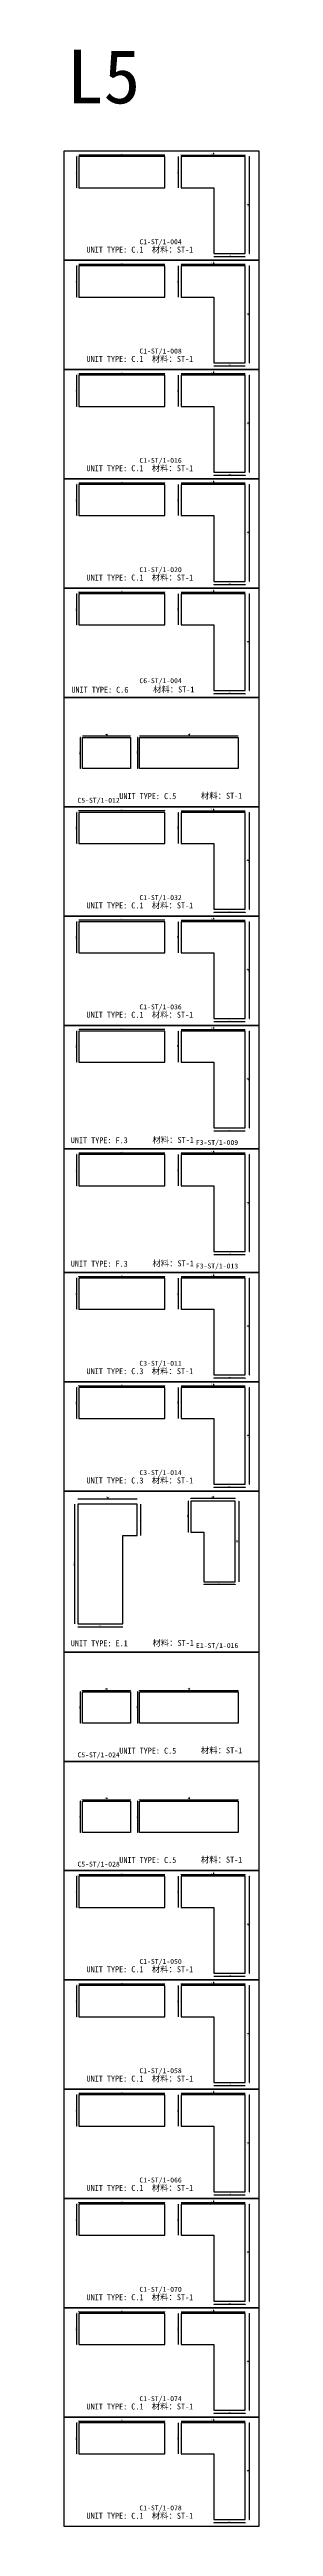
# Model space of a CAD drawing. Header units: millimetres. Extents: x -46966 to 138077, y -48408 to 2116.
# Drawn here: x 114459 to 118416, y -48408 to 2116 of the extents above; entities that cross this region are included whole.
import ezdxf
from ezdxf.enums import TextEntityAlignment as Align

# ---------------------------------------------------------------- set-up
doc = ezdxf.new("R2010")
doc.units = ezdxf.units.MM
doc.layers.add('PART_NUMBER', color=3, linetype='Continuous')
doc.styles.add('样式 1', font='')
doc.styles.get('样式 1').set_extended_font_data('NSimSun')
doc.dimstyles.new('副本 ISO-25', dxfattribs={"dimtxt": 25, "dimasz": 10, "dimexe": 1.5, "dimexo": 0.5, "dimtad": 1, "dimlfac": 0.03937, "dimlunit": 5, "dimtxsty": '样式 1', "dimblk": 'ARCHTICK', "dimcen": 2.5, "dimclrd": 256, "dimclrt": 1, "dimazin": 3, "dimtfac": 1, "dimtmove": 0, "dimatfit": 3, "dimfxlon": 1})

# ---------------------------------------------------------------- blocks, each defined once
blk = doc.blocks.new('_ArchTick')
at = {"color": 0, "linetype": 'ByBlock', "const_width": 0.15}
blk.add_lwpolyline([(-0.5, -0.5), (0.5, 0.5)], dxfattribs=at)
blk = doc.blocks.new('*D1805')
at = {"color": 0, "lineweight": -2, "transparency": 16777216}
for p, q in [((114720, -68), (114717, -68)), ((114720, -703), (114717, -703))]:
    blk.add_line(p, q, dxfattribs=at)
at = {"lineweight": -2, "transparency": 16777216}
blk.add_line((114719, -703), (114719, -68), dxfattribs=at)
at = {"layer": 'Defpoints', "color": 0, "transparency": 16777216}
for p in [(114719, -68), (114756, -68), (114756, -703)]:
    blk.add_point(p, dxfattribs=at)
at = {"lineweight": -2, "transparency": 16777216, "xscale": 10, "yscale": 10, "zscale": 10}
for p, rotation in [((114719, -68), 90), ((114719, -703), 270)]:
    blk.add_blockref('_ArchTick', p, dxfattribs=dict(at, rotation=rotation))
at = {"color": 1, "transparency": 16777216, "insert": (114706, -385), "char_height": 25, "attachment_point": 5, "rotation": 90, "style": '样式 1'}
blk.add_mtext('\\A1;25"', dxfattribs=at)
blk = doc.blocks.new('*D1806')
at = {"color": 0, "lineweight": -2, "transparency": 16777216}
for p, q in [((114756, -32), (114756, -30)), ((116508, -32), (116508, -30))]:
    blk.add_line(p, q, dxfattribs=at)
at = {"lineweight": -2, "transparency": 16777216}
blk.add_line((114756, -31), (116508, -31), dxfattribs=at)
at = {"layer": 'Defpoints', "color": 0, "transparency": 16777216}
for p in [(114756, -68), (116508, -31), (116508, -68)]:
    blk.add_point(p, dxfattribs=at)
at = {"lineweight": -2, "transparency": 16777216, "xscale": 10, "yscale": 10, "zscale": 10, "rotation": 180}
blk.add_blockref('_ArchTick', (114756, -31), dxfattribs=at)
at = {"lineweight": -2, "transparency": 16777216, "xscale": 10, "yscale": 10, "zscale": 10}
blk.add_blockref('_ArchTick', (116508, -31), dxfattribs=at)
at = {"color": 1, "transparency": 16777216, "insert": (115632, -18), "char_height": 25, "attachment_point": 5, "style": '样式 1'}
blk.add_mtext('\\A1;69"', dxfattribs=at)
blk = doc.blocks.new('*D1807')
at = {"color": 0, "lineweight": -2, "transparency": 16777216}
for p, q in [((116835, -36), (116835, -33)), ((118136, -36), (118136, -33))]:
    blk.add_line(p, q, dxfattribs=at)
at = {"lineweight": -2, "transparency": 16777216}
blk.add_line((116835, -35), (118136, -35), dxfattribs=at)
at = {"layer": 'Defpoints', "color": 0, "transparency": 16777216}
for p in [(116835, -68), (118136, -35), (118136, -68)]:
    blk.add_point(p, dxfattribs=at)
at = {"lineweight": -2, "transparency": 16777216, "xscale": 10, "yscale": 10, "zscale": 10, "rotation": 180}
blk.add_blockref('_ArchTick', (116835, -35), dxfattribs=at)
at = {"lineweight": -2, "transparency": 16777216, "xscale": 10, "yscale": 10, "zscale": 10}
blk.add_blockref('_ArchTick', (118136, -35), dxfattribs=at)
at = {"color": 1, "transparency": 16777216, "insert": (117486, -6), "char_height": 25, "attachment_point": 5, "style": '样式 1'}
blk.add_mtext('\\A1;51{\\H1x;\\S1/4;}"', dxfattribs=at)
blk = doc.blocks.new('*D1808')
at = {"color": 0, "lineweight": -2, "transparency": 16777216}
for p, q in [((116782, -68), (116780, -68)), ((116782, -703), (116780, -703))]:
    blk.add_line(p, q, dxfattribs=at)
at = {"lineweight": -2, "transparency": 16777216}
blk.add_line((116781, -703), (116781, -68), dxfattribs=at)
at = {"layer": 'Defpoints', "color": 0, "transparency": 16777216}
for p in [(116781, -68), (116835, -68), (116835, -703)]:
    blk.add_point(p, dxfattribs=at)
at = {"lineweight": -2, "transparency": 16777216, "xscale": 10, "yscale": 10, "zscale": 10}
for p, rotation in [((116781, -68), 90), ((116781, -703), 270)]:
    blk.add_blockref('_ArchTick', p, dxfattribs=dict(at, rotation=rotation))
at = {"color": 1, "transparency": 16777216, "insert": (116768, -385), "char_height": 25, "attachment_point": 5, "rotation": 90, "style": '样式 1'}
blk.add_mtext('\\A1;25"', dxfattribs=at)
blk = doc.blocks.new('*D1809')
at = {"color": 0, "lineweight": -2, "transparency": 16777216}
for p, q in [((117501, -2110), (117501, -2112)), ((118136, -2110), (118136, -2112))]:
    blk.add_line(p, q, dxfattribs=at)
at = {"lineweight": -2, "transparency": 16777216}
blk.add_line((118136, -2111), (117501, -2111), dxfattribs=at)
at = {"layer": 'Defpoints', "color": 0, "transparency": 16777216}
for p in [(117501, -2043), (117501, -2111), (118136, -2043)]:
    blk.add_point(p, dxfattribs=at)
at = {"lineweight": -2, "transparency": 16777216, "xscale": 10, "yscale": 10, "zscale": 10, "rotation": 180}
blk.add_blockref('_ArchTick', (117501, -2111), dxfattribs=at)
at = {"lineweight": -2, "transparency": 16777216, "xscale": 10, "yscale": 10, "zscale": 10}
blk.add_blockref('_ArchTick', (118136, -2111), dxfattribs=at)
at = {"color": 1, "transparency": 16777216, "insert": (117819, -2098), "char_height": 25, "attachment_point": 5, "style": '样式 1'}
blk.add_mtext('\\A1;25"', dxfattribs=at)
blk = doc.blocks.new('*D1810')
at = {"color": 0, "lineweight": -2, "transparency": 16777216}
for p, q in [((118229, -68), (118231, -68)), ((118229, -2043), (118231, -2043))]:
    blk.add_line(p, q, dxfattribs=at)
at = {"lineweight": -2, "transparency": 16777216}
blk.add_line((118230, -2043), (118230, -68), dxfattribs=at)
at = {"layer": 'Defpoints', "color": 0, "transparency": 16777216}
for p in [(118136, -68), (118230, -68), (118136, -2043)]:
    blk.add_point(p, dxfattribs=at)
at = {"lineweight": -2, "transparency": 16777216, "xscale": 10, "yscale": 10, "zscale": 10}
for p, rotation in [((118230, -68), 90), ((118230, -2043), 270)]:
    blk.add_blockref('_ArchTick', p, dxfattribs=dict(at, rotation=rotation))
at = {"color": 1, "transparency": 16777216, "insert": (118201, -1055), "char_height": 25, "attachment_point": 5, "rotation": 90, "style": '样式 1'}
blk.add_mtext('\\A1;77{\\H1x;\\S3/4;}"', dxfattribs=at)
blk = doc.blocks.new('*D1929')
at = {"color": 0, "lineweight": -2, "transparency": 16777216}
for p, q in [((114720, -2297), (114717, -2297)), ((114720, -2932), (114717, -2932))]:
    blk.add_line(p, q, dxfattribs=at)
at = {"lineweight": -2, "transparency": 16777216}
blk.add_line((114719, -2932), (114719, -2297), dxfattribs=at)
at = {"layer": 'Defpoints', "color": 0, "transparency": 16777216}
for p in [(114719, -2297), (114756, -2297), (114756, -2932)]:
    blk.add_point(p, dxfattribs=at)
at = {"lineweight": -2, "transparency": 16777216, "xscale": 10, "yscale": 10, "zscale": 10}
for p, rotation in [((114719, -2297), 90), ((114719, -2932), 270)]:
    blk.add_blockref('_ArchTick', p, dxfattribs=dict(at, rotation=rotation))
at = {"color": 1, "transparency": 16777216, "insert": (114706, -2615), "char_height": 25, "attachment_point": 5, "rotation": 90, "style": '样式 1'}
blk.add_mtext('\\A1;25"', dxfattribs=at)
blk = doc.blocks.new('*D1930')
at = {"color": 0, "lineweight": -2, "transparency": 16777216}
for p, q in [((114756, -2262), (114756, -2259)), ((116508, -2262), (116508, -2259))]:
    blk.add_line(p, q, dxfattribs=at)
at = {"lineweight": -2, "transparency": 16777216}
blk.add_line((114756, -2261), (116508, -2261), dxfattribs=at)
at = {"layer": 'Defpoints', "color": 0, "transparency": 16777216}
for p in [(114756, -2297), (116508, -2261), (116508, -2297)]:
    blk.add_point(p, dxfattribs=at)
at = {"lineweight": -2, "transparency": 16777216, "xscale": 10, "yscale": 10, "zscale": 10, "rotation": 180}
blk.add_blockref('_ArchTick', (114756, -2261), dxfattribs=at)
at = {"lineweight": -2, "transparency": 16777216, "xscale": 10, "yscale": 10, "zscale": 10}
blk.add_blockref('_ArchTick', (116508, -2261), dxfattribs=at)
at = {"color": 1, "transparency": 16777216, "insert": (115632, -2248), "char_height": 25, "attachment_point": 5, "style": '样式 1'}
blk.add_mtext('\\A1;69"', dxfattribs=at)
blk = doc.blocks.new('*D1931')
at = {"color": 0, "lineweight": -2, "transparency": 16777216}
for p, q in [((116835, -2265), (116835, -2263)), ((118136, -2265), (118136, -2263))]:
    blk.add_line(p, q, dxfattribs=at)
at = {"lineweight": -2, "transparency": 16777216}
blk.add_line((116835, -2264), (118136, -2264), dxfattribs=at)
at = {"layer": 'Defpoints', "color": 0, "transparency": 16777216}
for p in [(116835, -2297), (118136, -2264), (118136, -2297)]:
    blk.add_point(p, dxfattribs=at)
at = {"lineweight": -2, "transparency": 16777216, "xscale": 10, "yscale": 10, "zscale": 10, "rotation": 180}
blk.add_blockref('_ArchTick', (116835, -2264), dxfattribs=at)
at = {"lineweight": -2, "transparency": 16777216, "xscale": 10, "yscale": 10, "zscale": 10}
blk.add_blockref('_ArchTick', (118136, -2264), dxfattribs=at)
at = {"color": 1, "transparency": 16777216, "insert": (117486, -2235), "char_height": 25, "attachment_point": 5, "style": '样式 1'}
blk.add_mtext('\\A1;51{\\H1x;\\S1/4;}"', dxfattribs=at)
blk = doc.blocks.new('*D1932')
at = {"color": 0, "lineweight": -2, "transparency": 16777216}
for p, q in [((116782, -2297), (116780, -2297)), ((116782, -2932), (116780, -2932))]:
    blk.add_line(p, q, dxfattribs=at)
at = {"lineweight": -2, "transparency": 16777216}
blk.add_line((116781, -2932), (116781, -2297), dxfattribs=at)
at = {"layer": 'Defpoints', "color": 0, "transparency": 16777216}
for p in [(116781, -2297), (116835, -2297), (116835, -2932)]:
    blk.add_point(p, dxfattribs=at)
at = {"lineweight": -2, "transparency": 16777216, "xscale": 10, "yscale": 10, "zscale": 10}
for p, rotation in [((116781, -2297), 90), ((116781, -2932), 270)]:
    blk.add_blockref('_ArchTick', p, dxfattribs=dict(at, rotation=rotation))
at = {"color": 1, "transparency": 16777216, "insert": (116768, -2615), "char_height": 25, "attachment_point": 5, "rotation": 90, "style": '样式 1'}
blk.add_mtext('\\A1;25"', dxfattribs=at)
blk = doc.blocks.new('*D1933')
at = {"color": 0, "lineweight": -2, "transparency": 16777216}
for p, q in [((117501, -4340), (117501, -4342)), ((118136, -4340), (118136, -4342))]:
    blk.add_line(p, q, dxfattribs=at)
at = {"lineweight": -2, "transparency": 16777216}
blk.add_line((118136, -4341), (117501, -4341), dxfattribs=at)
at = {"layer": 'Defpoints', "color": 0, "transparency": 16777216}
for p in [(117501, -4272), (117501, -4341), (118136, -4272)]:
    blk.add_point(p, dxfattribs=at)
at = {"lineweight": -2, "transparency": 16777216, "xscale": 10, "yscale": 10, "zscale": 10, "rotation": 180}
blk.add_blockref('_ArchTick', (117501, -4341), dxfattribs=at)
at = {"lineweight": -2, "transparency": 16777216, "xscale": 10, "yscale": 10, "zscale": 10}
blk.add_blockref('_ArchTick', (118136, -4341), dxfattribs=at)
at = {"color": 1, "transparency": 16777216, "insert": (117819, -4327), "char_height": 25, "attachment_point": 5, "style": '样式 1'}
blk.add_mtext('\\A1;25"', dxfattribs=at)
blk = doc.blocks.new('*D1934')
at = {"color": 0, "lineweight": -2, "transparency": 16777216}
for p, q in [((118229, -2297), (118231, -2297)), ((118229, -4272), (118231, -4272))]:
    blk.add_line(p, q, dxfattribs=at)
at = {"lineweight": -2, "transparency": 16777216}
blk.add_line((118230, -4272), (118230, -2297), dxfattribs=at)
at = {"layer": 'Defpoints', "color": 0, "transparency": 16777216}
for p in [(118136, -2297), (118230, -2297), (118136, -4272)]:
    blk.add_point(p, dxfattribs=at)
at = {"lineweight": -2, "transparency": 16777216, "xscale": 10, "yscale": 10, "zscale": 10}
for p, rotation in [((118230, -2297), 90), ((118230, -4272), 270)]:
    blk.add_blockref('_ArchTick', p, dxfattribs=dict(at, rotation=rotation))
at = {"color": 1, "transparency": 16777216, "insert": (118201, -3285), "char_height": 25, "attachment_point": 5, "rotation": 90, "style": '样式 1'}
blk.add_mtext('\\A1;77{\\H1x;\\S3/4;}"', dxfattribs=at)
blk = doc.blocks.new('*D1786')
at = {"color": 0, "lineweight": -2, "transparency": 16777216}
for p, q in [((114720, -4527), (114717, -4527)), ((114720, -5162), (114717, -5162))]:
    blk.add_line(p, q, dxfattribs=at)
at = {"lineweight": -2, "transparency": 16777216}
blk.add_line((114719, -5162), (114719, -4527), dxfattribs=at)
at = {"layer": 'Defpoints', "color": 0, "transparency": 16777216}
for p in [(114719, -4527), (114756, -4527), (114756, -5162)]:
    blk.add_point(p, dxfattribs=at)
at = {"lineweight": -2, "transparency": 16777216, "xscale": 10, "yscale": 10, "zscale": 10}
for p, rotation in [((114719, -4527), 90), ((114719, -5162), 270)]:
    blk.add_blockref('_ArchTick', p, dxfattribs=dict(at, rotation=rotation))
at = {"color": 1, "transparency": 16777216, "insert": (114706, -4844), "char_height": 25, "attachment_point": 5, "rotation": 90, "style": '样式 1'}
blk.add_mtext('\\A1;25"', dxfattribs=at)
blk = doc.blocks.new('*D1787')
at = {"color": 0, "lineweight": -2, "transparency": 16777216}
for p, q in [((114756, -4491), (114756, -4489)), ((116508, -4491), (116508, -4489))]:
    blk.add_line(p, q, dxfattribs=at)
at = {"lineweight": -2, "transparency": 16777216}
blk.add_line((114756, -4490), (116508, -4490), dxfattribs=at)
at = {"layer": 'Defpoints', "color": 0, "transparency": 16777216}
for p in [(114756, -4527), (116508, -4490), (116508, -4527)]:
    blk.add_point(p, dxfattribs=at)
at = {"lineweight": -2, "transparency": 16777216, "xscale": 10, "yscale": 10, "zscale": 10, "rotation": 180}
blk.add_blockref('_ArchTick', (114756, -4490), dxfattribs=at)
at = {"lineweight": -2, "transparency": 16777216, "xscale": 10, "yscale": 10, "zscale": 10}
blk.add_blockref('_ArchTick', (116508, -4490), dxfattribs=at)
at = {"color": 1, "transparency": 16777216, "insert": (115632, -4477), "char_height": 25, "attachment_point": 5, "style": '样式 1'}
blk.add_mtext('\\A1;69"', dxfattribs=at)
blk = doc.blocks.new('*D1788')
at = {"color": 0, "lineweight": -2, "transparency": 16777216}
for p, q in [((116835, -4495), (116835, -4492)), ((118136, -4495), (118136, -4492))]:
    blk.add_line(p, q, dxfattribs=at)
at = {"lineweight": -2, "transparency": 16777216}
blk.add_line((116835, -4494), (118136, -4494), dxfattribs=at)
at = {"layer": 'Defpoints', "color": 0, "transparency": 16777216}
for p in [(116835, -4527), (118136, -4494), (118136, -4527)]:
    blk.add_point(p, dxfattribs=at)
at = {"lineweight": -2, "transparency": 16777216, "xscale": 10, "yscale": 10, "zscale": 10, "rotation": 180}
blk.add_blockref('_ArchTick', (116835, -4494), dxfattribs=at)
at = {"lineweight": -2, "transparency": 16777216, "xscale": 10, "yscale": 10, "zscale": 10}
blk.add_blockref('_ArchTick', (118136, -4494), dxfattribs=at)
at = {"color": 1, "transparency": 16777216, "insert": (117486, -4465), "char_height": 25, "attachment_point": 5, "style": '样式 1'}
blk.add_mtext('\\A1;51{\\H1x;\\S1/4;}"', dxfattribs=at)
blk = doc.blocks.new('*D1789')
at = {"color": 0, "lineweight": -2, "transparency": 16777216}
for p, q in [((116782, -4527), (116780, -4527)), ((116782, -5162), (116780, -5162))]:
    blk.add_line(p, q, dxfattribs=at)
at = {"lineweight": -2, "transparency": 16777216}
blk.add_line((116781, -5162), (116781, -4527), dxfattribs=at)
at = {"layer": 'Defpoints', "color": 0, "transparency": 16777216}
for p in [(116781, -4527), (116835, -4527), (116835, -5162)]:
    blk.add_point(p, dxfattribs=at)
at = {"lineweight": -2, "transparency": 16777216, "xscale": 10, "yscale": 10, "zscale": 10}
for p, rotation in [((116781, -4527), 90), ((116781, -5162), 270)]:
    blk.add_blockref('_ArchTick', p, dxfattribs=dict(at, rotation=rotation))
at = {"color": 1, "transparency": 16777216, "insert": (116768, -4844), "char_height": 25, "attachment_point": 5, "rotation": 90, "style": '样式 1'}
blk.add_mtext('\\A1;25"', dxfattribs=at)
blk = doc.blocks.new('*D1790')
at = {"color": 0, "lineweight": -2, "transparency": 16777216}
for p, q in [((117501, -6569), (117501, -6572)), ((118136, -6569), (118136, -6572))]:
    blk.add_line(p, q, dxfattribs=at)
at = {"lineweight": -2, "transparency": 16777216}
blk.add_line((118136, -6570), (117501, -6570), dxfattribs=at)
at = {"layer": 'Defpoints', "color": 0, "transparency": 16777216}
for p in [(117501, -6502), (118136, -6502), (117501, -6570)]:
    blk.add_point(p, dxfattribs=at)
at = {"lineweight": -2, "transparency": 16777216, "xscale": 10, "yscale": 10, "zscale": 10, "rotation": 180}
blk.add_blockref('_ArchTick', (117501, -6570), dxfattribs=at)
at = {"lineweight": -2, "transparency": 16777216, "xscale": 10, "yscale": 10, "zscale": 10}
blk.add_blockref('_ArchTick', (118136, -6570), dxfattribs=at)
at = {"color": 1, "transparency": 16777216, "insert": (117819, -6557), "char_height": 25, "attachment_point": 5, "style": '样式 1'}
blk.add_mtext('\\A1;25"', dxfattribs=at)
blk = doc.blocks.new('*D1791')
at = {"color": 0, "lineweight": -2, "transparency": 16777216}
for p, q in [((118229, -4527), (118231, -4527)), ((118229, -6502), (118231, -6502))]:
    blk.add_line(p, q, dxfattribs=at)
at = {"lineweight": -2, "transparency": 16777216}
blk.add_line((118230, -6502), (118230, -4527), dxfattribs=at)
at = {"layer": 'Defpoints', "color": 0, "transparency": 16777216}
for p in [(118136, -4527), (118230, -4527), (118136, -6502)]:
    blk.add_point(p, dxfattribs=at)
at = {"lineweight": -2, "transparency": 16777216, "xscale": 10, "yscale": 10, "zscale": 10}
for p, rotation in [((118230, -4527), 90), ((118230, -6502), 270)]:
    blk.add_blockref('_ArchTick', p, dxfattribs=dict(at, rotation=rotation))
at = {"color": 1, "transparency": 16777216, "insert": (118201, -5514), "char_height": 25, "attachment_point": 5, "rotation": 90, "style": '样式 1'}
blk.add_mtext('\\A1;77{\\H1x;\\S3/4;}"', dxfattribs=at)
blk = doc.blocks.new('*D1684')
at = {"color": 0, "lineweight": -2, "transparency": 16777216}
for p, q in [((114720, -6756), (114717, -6756)), ((114720, -7391), (114717, -7391))]:
    blk.add_line(p, q, dxfattribs=at)
at = {"lineweight": -2, "transparency": 16777216}
blk.add_line((114719, -7391), (114719, -6756), dxfattribs=at)
at = {"layer": 'Defpoints', "color": 0, "transparency": 16777216}
for p in [(114719, -6756), (114756, -6756), (114756, -7391)]:
    blk.add_point(p, dxfattribs=at)
at = {"lineweight": -2, "transparency": 16777216, "xscale": 10, "yscale": 10, "zscale": 10}
for p, rotation in [((114719, -6756), 90), ((114719, -7391), 270)]:
    blk.add_blockref('_ArchTick', p, dxfattribs=dict(at, rotation=rotation))
at = {"color": 1, "transparency": 16777216, "insert": (114706, -7074), "char_height": 25, "attachment_point": 5, "rotation": 90, "style": '样式 1'}
blk.add_mtext('\\A1;25"', dxfattribs=at)
blk = doc.blocks.new('*D1685')
at = {"color": 0, "lineweight": -2, "transparency": 16777216}
for p, q in [((114756, -6721), (114756, -6719)), ((116508, -6721), (116508, -6719))]:
    blk.add_line(p, q, dxfattribs=at)
at = {"lineweight": -2, "transparency": 16777216}
blk.add_line((114756, -6720), (116508, -6720), dxfattribs=at)
at = {"layer": 'Defpoints', "color": 0, "transparency": 16777216}
for p in [(114756, -6756), (116508, -6720), (116508, -6756)]:
    blk.add_point(p, dxfattribs=at)
at = {"lineweight": -2, "transparency": 16777216, "xscale": 10, "yscale": 10, "zscale": 10, "rotation": 180}
blk.add_blockref('_ArchTick', (114756, -6720), dxfattribs=at)
at = {"lineweight": -2, "transparency": 16777216, "xscale": 10, "yscale": 10, "zscale": 10}
blk.add_blockref('_ArchTick', (116508, -6720), dxfattribs=at)
at = {"color": 1, "transparency": 16777216, "insert": (115632, -6707), "char_height": 25, "attachment_point": 5, "style": '样式 1'}
blk.add_mtext('\\A1;69"', dxfattribs=at)
blk = doc.blocks.new('*D1686')
at = {"color": 0, "lineweight": -2, "transparency": 16777216}
for p, q in [((116835, -6724), (116835, -6722)), ((118136, -6724), (118136, -6722))]:
    blk.add_line(p, q, dxfattribs=at)
at = {"lineweight": -2, "transparency": 16777216}
blk.add_line((116835, -6723), (118136, -6723), dxfattribs=at)
at = {"layer": 'Defpoints', "color": 0, "transparency": 16777216}
for p in [(116835, -6756), (118136, -6723), (118136, -6756)]:
    blk.add_point(p, dxfattribs=at)
at = {"lineweight": -2, "transparency": 16777216, "xscale": 10, "yscale": 10, "zscale": 10, "rotation": 180}
blk.add_blockref('_ArchTick', (116835, -6723), dxfattribs=at)
at = {"lineweight": -2, "transparency": 16777216, "xscale": 10, "yscale": 10, "zscale": 10}
blk.add_blockref('_ArchTick', (118136, -6723), dxfattribs=at)
at = {"color": 1, "transparency": 16777216, "insert": (117486, -6694), "char_height": 25, "attachment_point": 5, "style": '样式 1'}
blk.add_mtext('\\A1;51{\\H1x;\\S1/4;}"', dxfattribs=at)
blk = doc.blocks.new('*D1687')
at = {"color": 0, "lineweight": -2, "transparency": 16777216}
for p, q in [((116782, -6756), (116780, -6756)), ((116782, -7391), (116780, -7391))]:
    blk.add_line(p, q, dxfattribs=at)
at = {"lineweight": -2, "transparency": 16777216}
blk.add_line((116781, -7391), (116781, -6756), dxfattribs=at)
at = {"layer": 'Defpoints', "color": 0, "transparency": 16777216}
for p in [(116781, -6756), (116835, -6756), (116835, -7391)]:
    blk.add_point(p, dxfattribs=at)
at = {"lineweight": -2, "transparency": 16777216, "xscale": 10, "yscale": 10, "zscale": 10}
for p, rotation in [((116781, -6756), 90), ((116781, -7391), 270)]:
    blk.add_blockref('_ArchTick', p, dxfattribs=dict(at, rotation=rotation))
at = {"color": 1, "transparency": 16777216, "insert": (116768, -7074), "char_height": 25, "attachment_point": 5, "rotation": 90, "style": '样式 1'}
blk.add_mtext('\\A1;25"', dxfattribs=at)
blk = doc.blocks.new('*D1688')
at = {"color": 0, "lineweight": -2, "transparency": 16777216}
for p, q in [((117501, -8799), (117501, -8801)), ((118136, -8799), (118136, -8801))]:
    blk.add_line(p, q, dxfattribs=at)
at = {"lineweight": -2, "transparency": 16777216}
blk.add_line((118136, -8800), (117501, -8800), dxfattribs=at)
at = {"layer": 'Defpoints', "color": 0, "transparency": 16777216}
for p in [(117501, -8731), (117501, -8800), (118136, -8731)]:
    blk.add_point(p, dxfattribs=at)
at = {"lineweight": -2, "transparency": 16777216, "xscale": 10, "yscale": 10, "zscale": 10, "rotation": 180}
blk.add_blockref('_ArchTick', (117501, -8800), dxfattribs=at)
at = {"lineweight": -2, "transparency": 16777216, "xscale": 10, "yscale": 10, "zscale": 10}
blk.add_blockref('_ArchTick', (118136, -8800), dxfattribs=at)
at = {"color": 1, "transparency": 16777216, "insert": (117819, -8787), "char_height": 25, "attachment_point": 5, "style": '样式 1'}
blk.add_mtext('\\A1;25"', dxfattribs=at)
blk = doc.blocks.new('*D1689')
at = {"color": 0, "lineweight": -2, "transparency": 16777216}
for p, q in [((118229, -6756), (118231, -6756)), ((118229, -8731), (118231, -8731))]:
    blk.add_line(p, q, dxfattribs=at)
at = {"lineweight": -2, "transparency": 16777216}
blk.add_line((118230, -8731), (118230, -6756), dxfattribs=at)
at = {"layer": 'Defpoints', "color": 0, "transparency": 16777216}
for p in [(118136, -6756), (118230, -6756), (118136, -8731)]:
    blk.add_point(p, dxfattribs=at)
at = {"lineweight": -2, "transparency": 16777216, "xscale": 10, "yscale": 10, "zscale": 10}
for p, rotation in [((118230, -6756), 90), ((118230, -8731), 270)]:
    blk.add_blockref('_ArchTick', p, dxfattribs=dict(at, rotation=rotation))
at = {"color": 1, "transparency": 16777216, "insert": (118201, -7744), "char_height": 25, "attachment_point": 5, "rotation": 90, "style": '样式 1'}
blk.add_mtext('\\A1;77{\\H1x;\\S3/4;}"', dxfattribs=at)
blk = doc.blocks.new('*D1862')
at = {"color": 0, "lineweight": -2, "transparency": 16777216}
for p, q in [((114829, -11884), (114829, -11881)), ((115807, -11884), (115807, -11881))]:
    blk.add_line(p, q, dxfattribs=at)
at = {"lineweight": -2, "transparency": 16777216}
blk.add_line((114829, -11883), (115807, -11883), dxfattribs=at)
at = {"layer": 'Defpoints', "color": 0, "transparency": 16777216}
for p in [(114829, -11915), (115807, -11883), (115807, -11915)]:
    blk.add_point(p, dxfattribs=at)
at = {"lineweight": -2, "transparency": 16777216, "xscale": 10, "yscale": 10, "zscale": 10, "rotation": 180}
blk.add_blockref('_ArchTick', (114829, -11883), dxfattribs=at)
at = {"lineweight": -2, "transparency": 16777216, "xscale": 10, "yscale": 10, "zscale": 10}
blk.add_blockref('_ArchTick', (115807, -11883), dxfattribs=at)
at = {"color": 1, "transparency": 16777216, "insert": (115318, -11854), "char_height": 25, "attachment_point": 5, "style": '样式 1'}
blk.add_mtext('\\A1;38{\\H1x;\\S1/2;}"', dxfattribs=at)
blk = doc.blocks.new('*D1863')
at = {"color": 0, "lineweight": -2, "transparency": 16777216}
for p, q in [((114787, -11915), (114784, -11915)), ((114787, -12550), (114784, -12550))]:
    blk.add_line(p, q, dxfattribs=at)
at = {"lineweight": -2, "transparency": 16777216}
blk.add_line((114786, -11915), (114786, -12550), dxfattribs=at)
at = {"layer": 'Defpoints', "color": 0, "transparency": 16777216}
for p in [(114829, -11915), (114786, -12550), (114829, -12550)]:
    blk.add_point(p, dxfattribs=at)
at = {"lineweight": -2, "transparency": 16777216, "xscale": 10, "yscale": 10, "zscale": 10}
for p, rotation in [((114786, -11915), 90), ((114786, -12550), 270)]:
    blk.add_blockref('_ArchTick', p, dxfattribs=dict(at, rotation=rotation))
at = {"color": 1, "transparency": 16777216, "insert": (114773, -12233), "char_height": 25, "attachment_point": 5, "rotation": 90, "style": '样式 1'}
blk.add_mtext('\\A1;25"', dxfattribs=at)
blk = doc.blocks.new('*D1864')
at = {"color": 0, "lineweight": -2, "transparency": 16777216}
for p, q in [((115993, -11884), (115993, -11881)), ((117994, -11884), (117994, -11881))]:
    blk.add_line(p, q, dxfattribs=at)
at = {"lineweight": -2, "transparency": 16777216}
blk.add_line((115993, -11883), (117994, -11883), dxfattribs=at)
at = {"layer": 'Defpoints', "color": 0, "transparency": 16777216}
for p in [(115993, -11915), (117994, -11883), (117994, -11915)]:
    blk.add_point(p, dxfattribs=at)
at = {"lineweight": -2, "transparency": 16777216, "xscale": 10, "yscale": 10, "zscale": 10, "rotation": 180}
blk.add_blockref('_ArchTick', (115993, -11883), dxfattribs=at)
at = {"lineweight": -2, "transparency": 16777216, "xscale": 10, "yscale": 10, "zscale": 10}
blk.add_blockref('_ArchTick', (117994, -11883), dxfattribs=at)
at = {"color": 1, "transparency": 16777216, "insert": (116993, -11854), "char_height": 25, "attachment_point": 5, "style": '样式 1'}
blk.add_mtext('\\A1;78{\\H1x;\\S3/4;}"', dxfattribs=at)
blk = doc.blocks.new('*D1865')
at = {"color": 0, "lineweight": -2, "transparency": 16777216}
for p, q in [((115955, -11915), (115952, -11915)), ((115955, -12550), (115952, -12550))]:
    blk.add_line(p, q, dxfattribs=at)
at = {"lineweight": -2, "transparency": 16777216}
blk.add_line((115954, -12550), (115954, -11915), dxfattribs=at)
at = {"layer": 'Defpoints', "color": 0, "transparency": 16777216}
for p in [(115954, -11915), (115993, -11915), (115993, -12550)]:
    blk.add_point(p, dxfattribs=at)
at = {"lineweight": -2, "transparency": 16777216, "xscale": 10, "yscale": 10, "zscale": 10}
for p, rotation in [((115954, -11915), 90), ((115954, -12550), 270)]:
    blk.add_blockref('_ArchTick', p, dxfattribs=dict(at, rotation=rotation))
at = {"color": 1, "transparency": 16777216, "insert": (115941, -12233), "char_height": 25, "attachment_point": 5, "rotation": 90, "style": '样式 1'}
blk.add_mtext('\\A1;25"', dxfattribs=at)
blk = doc.blocks.new('*D1870')
at = {"color": 0, "lineweight": -2, "transparency": 16777216}
for p, q in [((114720, -8986), (114717, -8986)), ((114720, -9621), (114717, -9621))]:
    blk.add_line(p, q, dxfattribs=at)
at = {"lineweight": -2, "transparency": 16777216}
blk.add_line((114719, -9621), (114719, -8986), dxfattribs=at)
at = {"layer": 'Defpoints', "color": 0, "transparency": 16777216}
for p in [(114719, -8986), (114756, -8986), (114756, -9621)]:
    blk.add_point(p, dxfattribs=at)
at = {"lineweight": -2, "transparency": 16777216, "xscale": 10, "yscale": 10, "zscale": 10}
for p, rotation in [((114719, -8986), 90), ((114719, -9621), 270)]:
    blk.add_blockref('_ArchTick', p, dxfattribs=dict(at, rotation=rotation))
at = {"color": 1, "transparency": 16777216, "insert": (114706, -9303), "char_height": 25, "attachment_point": 5, "rotation": 90, "style": '样式 1'}
blk.add_mtext('\\A1;25"', dxfattribs=at)
blk = doc.blocks.new('*D1871')
at = {"color": 0, "lineweight": -2, "transparency": 16777216}
for p, q in [((114756, -8951), (114756, -8948)), ((116508, -8951), (116508, -8948))]:
    blk.add_line(p, q, dxfattribs=at)
at = {"lineweight": -2, "transparency": 16777216}
blk.add_line((114756, -8950), (116508, -8950), dxfattribs=at)
at = {"layer": 'Defpoints', "color": 0, "transparency": 16777216}
for p in [(114756, -8986), (116508, -8950), (116508, -8986)]:
    blk.add_point(p, dxfattribs=at)
at = {"lineweight": -2, "transparency": 16777216, "xscale": 10, "yscale": 10, "zscale": 10, "rotation": 180}
blk.add_blockref('_ArchTick', (114756, -8950), dxfattribs=at)
at = {"lineweight": -2, "transparency": 16777216, "xscale": 10, "yscale": 10, "zscale": 10}
blk.add_blockref('_ArchTick', (116508, -8950), dxfattribs=at)
at = {"color": 1, "transparency": 16777216, "insert": (115632, -8936), "char_height": 25, "attachment_point": 5, "style": '样式 1'}
blk.add_mtext('\\A1;69"', dxfattribs=at)
blk = doc.blocks.new('*D1872')
at = {"color": 0, "lineweight": -2, "transparency": 16777216}
for p, q in [((116835, -8954), (116835, -8951)), ((118136, -8954), (118136, -8951))]:
    blk.add_line(p, q, dxfattribs=at)
at = {"lineweight": -2, "transparency": 16777216}
blk.add_line((116835, -8953), (118136, -8953), dxfattribs=at)
at = {"layer": 'Defpoints', "color": 0, "transparency": 16777216}
for p in [(116835, -8986), (118136, -8953), (118136, -8986)]:
    blk.add_point(p, dxfattribs=at)
at = {"lineweight": -2, "transparency": 16777216, "xscale": 10, "yscale": 10, "zscale": 10, "rotation": 180}
blk.add_blockref('_ArchTick', (116835, -8953), dxfattribs=at)
at = {"lineweight": -2, "transparency": 16777216, "xscale": 10, "yscale": 10, "zscale": 10}
blk.add_blockref('_ArchTick', (118136, -8953), dxfattribs=at)
at = {"color": 1, "transparency": 16777216, "insert": (117486, -8924), "char_height": 25, "attachment_point": 5, "style": '样式 1'}
blk.add_mtext('\\A1;51{\\H1x;\\S1/4;}"', dxfattribs=at)
blk = doc.blocks.new('*D1873')
at = {"color": 0, "lineweight": -2, "transparency": 16777216}
for p, q in [((116782, -8986), (116780, -8986)), ((116782, -9621), (116780, -9621))]:
    blk.add_line(p, q, dxfattribs=at)
at = {"lineweight": -2, "transparency": 16777216}
blk.add_line((116781, -9621), (116781, -8986), dxfattribs=at)
at = {"layer": 'Defpoints', "color": 0, "transparency": 16777216}
for p in [(116781, -8986), (116835, -8986), (116835, -9621)]:
    blk.add_point(p, dxfattribs=at)
at = {"lineweight": -2, "transparency": 16777216, "xscale": 10, "yscale": 10, "zscale": 10}
for p, rotation in [((116781, -8986), 90), ((116781, -9621), 270)]:
    blk.add_blockref('_ArchTick', p, dxfattribs=dict(at, rotation=rotation))
at = {"color": 1, "transparency": 16777216, "insert": (116768, -9303), "char_height": 25, "attachment_point": 5, "rotation": 90, "style": '样式 1'}
blk.add_mtext('\\A1;25"', dxfattribs=at)
blk = doc.blocks.new('*D1874')
at = {"color": 0, "lineweight": -2, "transparency": 16777216}
for p, q in [((117501, -11028), (117501, -11031)), ((118136, -11028), (118136, -11031))]:
    blk.add_line(p, q, dxfattribs=at)
at = {"lineweight": -2, "transparency": 16777216}
blk.add_line((118136, -11029), (117501, -11029), dxfattribs=at)
at = {"layer": 'Defpoints', "color": 0, "transparency": 16777216}
for p in [(117501, -10961), (117501, -11029), (118136, -10961)]:
    blk.add_point(p, dxfattribs=at)
at = {"lineweight": -2, "transparency": 16777216, "xscale": 10, "yscale": 10, "zscale": 10, "rotation": 180}
blk.add_blockref('_ArchTick', (117501, -11029), dxfattribs=at)
at = {"lineweight": -2, "transparency": 16777216, "xscale": 10, "yscale": 10, "zscale": 10}
blk.add_blockref('_ArchTick', (118136, -11029), dxfattribs=at)
at = {"color": 1, "transparency": 16777216, "insert": (117819, -11016), "char_height": 25, "attachment_point": 5, "style": '样式 1'}
blk.add_mtext('\\A1;25"', dxfattribs=at)
blk = doc.blocks.new('*D1875')
at = {"color": 0, "lineweight": -2, "transparency": 16777216}
for p, q in [((118229, -8986), (118231, -8986)), ((118229, -10961), (118231, -10961))]:
    blk.add_line(p, q, dxfattribs=at)
at = {"lineweight": -2, "transparency": 16777216}
blk.add_line((118230, -10961), (118230, -8986), dxfattribs=at)
at = {"layer": 'Defpoints', "color": 0, "transparency": 16777216}
for p in [(118136, -8986), (118230, -8986), (118136, -10961)]:
    blk.add_point(p, dxfattribs=at)
at = {"lineweight": -2, "transparency": 16777216, "xscale": 10, "yscale": 10, "zscale": 10}
for p, rotation in [((118230, -8986), 90), ((118230, -10961), 270)]:
    blk.add_blockref('_ArchTick', p, dxfattribs=dict(at, rotation=rotation))
at = {"color": 1, "transparency": 16777216, "insert": (118201, -9973), "char_height": 25, "attachment_point": 5, "rotation": 90, "style": '样式 1'}
blk.add_mtext('\\A1;77{\\H1x;\\S3/4;}"', dxfattribs=at)
blk = doc.blocks.new('*D1694')
at = {"color": 0, "lineweight": -2, "transparency": 16777216}
for p, q in [((114720, -13445), (114717, -13445)), ((114720, -14080), (114717, -14080))]:
    blk.add_line(p, q, dxfattribs=at)
at = {"lineweight": -2, "transparency": 16777216}
blk.add_line((114719, -14080), (114719, -13445), dxfattribs=at)
at = {"layer": 'Defpoints', "color": 0, "transparency": 16777216}
for p in [(114719, -13445), (114756, -13445), (114756, -14080)]:
    blk.add_point(p, dxfattribs=at)
at = {"lineweight": -2, "transparency": 16777216, "xscale": 10, "yscale": 10, "zscale": 10}
for p, rotation in [((114719, -13445), 90), ((114719, -14080), 270)]:
    blk.add_blockref('_ArchTick', p, dxfattribs=dict(at, rotation=rotation))
at = {"color": 1, "transparency": 16777216, "insert": (114706, -13763), "char_height": 25, "attachment_point": 5, "rotation": 90, "style": '样式 1'}
blk.add_mtext('\\A1;25"', dxfattribs=at)
blk = doc.blocks.new('*D1695')
at = {"color": 0, "lineweight": -2, "transparency": 16777216}
for p, q in [((114756, -13410), (114756, -13407)), ((116508, -13410), (116508, -13407))]:
    blk.add_line(p, q, dxfattribs=at)
at = {"lineweight": -2, "transparency": 16777216}
blk.add_line((114756, -13409), (116508, -13409), dxfattribs=at)
at = {"layer": 'Defpoints', "color": 0, "transparency": 16777216}
for p in [(114756, -13445), (116508, -13409), (116508, -13445)]:
    blk.add_point(p, dxfattribs=at)
at = {"lineweight": -2, "transparency": 16777216, "xscale": 10, "yscale": 10, "zscale": 10, "rotation": 180}
blk.add_blockref('_ArchTick', (114756, -13409), dxfattribs=at)
at = {"lineweight": -2, "transparency": 16777216, "xscale": 10, "yscale": 10, "zscale": 10}
blk.add_blockref('_ArchTick', (116508, -13409), dxfattribs=at)
at = {"color": 1, "transparency": 16777216, "insert": (115632, -13396), "char_height": 25, "attachment_point": 5, "style": '样式 1'}
blk.add_mtext('\\A1;69"', dxfattribs=at)
blk = doc.blocks.new('*D1696')
at = {"color": 0, "lineweight": -2, "transparency": 16777216}
for p, q in [((116835, -13413), (116835, -13410)), ((118136, -13413), (118136, -13410))]:
    blk.add_line(p, q, dxfattribs=at)
at = {"lineweight": -2, "transparency": 16777216}
blk.add_line((116835, -13412), (118136, -13412), dxfattribs=at)
at = {"layer": 'Defpoints', "color": 0, "transparency": 16777216}
for p in [(116835, -13445), (118136, -13412), (118136, -13445)]:
    blk.add_point(p, dxfattribs=at)
at = {"lineweight": -2, "transparency": 16777216, "xscale": 10, "yscale": 10, "zscale": 10, "rotation": 180}
blk.add_blockref('_ArchTick', (116835, -13412), dxfattribs=at)
at = {"lineweight": -2, "transparency": 16777216, "xscale": 10, "yscale": 10, "zscale": 10}
blk.add_blockref('_ArchTick', (118136, -13412), dxfattribs=at)
at = {"color": 1, "transparency": 16777216, "insert": (117486, -13383), "char_height": 25, "attachment_point": 5, "style": '样式 1'}
blk.add_mtext('\\A1;51{\\H1x;\\S1/4;}"', dxfattribs=at)
blk = doc.blocks.new('*D1697')
at = {"color": 0, "lineweight": -2, "transparency": 16777216}
for p, q in [((116782, -13445), (116780, -13445)), ((116782, -14080), (116780, -14080))]:
    blk.add_line(p, q, dxfattribs=at)
at = {"lineweight": -2, "transparency": 16777216}
blk.add_line((116781, -14080), (116781, -13445), dxfattribs=at)
at = {"layer": 'Defpoints', "color": 0, "transparency": 16777216}
for p in [(116781, -13445), (116835, -13445), (116835, -14080)]:
    blk.add_point(p, dxfattribs=at)
at = {"lineweight": -2, "transparency": 16777216, "xscale": 10, "yscale": 10, "zscale": 10}
for p, rotation in [((116781, -13445), 90), ((116781, -14080), 270)]:
    blk.add_blockref('_ArchTick', p, dxfattribs=dict(at, rotation=rotation))
at = {"color": 1, "transparency": 16777216, "insert": (116768, -13763), "char_height": 25, "attachment_point": 5, "rotation": 90, "style": '样式 1'}
blk.add_mtext('\\A1;25"', dxfattribs=at)
blk = doc.blocks.new('*D1698')
at = {"color": 0, "lineweight": -2, "transparency": 16777216}
for p, q in [((117501, -15487), (117501, -15490)), ((118136, -15487), (118136, -15490))]:
    blk.add_line(p, q, dxfattribs=at)
at = {"lineweight": -2, "transparency": 16777216}
blk.add_line((118136, -15488), (117501, -15488), dxfattribs=at)
at = {"layer": 'Defpoints', "color": 0, "transparency": 16777216}
for p in [(117501, -15420), (117501, -15488), (118136, -15420)]:
    blk.add_point(p, dxfattribs=at)
at = {"lineweight": -2, "transparency": 16777216, "xscale": 10, "yscale": 10, "zscale": 10, "rotation": 180}
blk.add_blockref('_ArchTick', (117501, -15488), dxfattribs=at)
at = {"lineweight": -2, "transparency": 16777216, "xscale": 10, "yscale": 10, "zscale": 10}
blk.add_blockref('_ArchTick', (118136, -15488), dxfattribs=at)
at = {"color": 1, "transparency": 16777216, "insert": (117819, -15475), "char_height": 25, "attachment_point": 5, "style": '样式 1'}
blk.add_mtext('\\A1;25"', dxfattribs=at)
blk = doc.blocks.new('*D1699')
at = {"color": 0, "lineweight": -2, "transparency": 16777216}
for p, q in [((118229, -13445), (118231, -13445)), ((118229, -15420), (118231, -15420))]:
    blk.add_line(p, q, dxfattribs=at)
at = {"lineweight": -2, "transparency": 16777216}
blk.add_line((118230, -15420), (118230, -13445), dxfattribs=at)
at = {"layer": 'Defpoints', "color": 0, "transparency": 16777216}
for p in [(118136, -13445), (118230, -13445), (118136, -15420)]:
    blk.add_point(p, dxfattribs=at)
at = {"lineweight": -2, "transparency": 16777216, "xscale": 10, "yscale": 10, "zscale": 10}
for p, rotation in [((118230, -13445), 90), ((118230, -15420), 270)]:
    blk.add_blockref('_ArchTick', p, dxfattribs=dict(at, rotation=rotation))
at = {"color": 1, "transparency": 16777216, "insert": (118201, -14432), "char_height": 25, "attachment_point": 5, "rotation": 90, "style": '样式 1'}
blk.add_mtext('\\A1;77{\\H1x;\\S3/4;}"', dxfattribs=at)
blk = doc.blocks.new('*D1983')
at = {"color": 0, "lineweight": -2, "transparency": 16777216}
for p, q in [((114720, -15675), (114717, -15675)), ((114720, -16310), (114717, -16310))]:
    blk.add_line(p, q, dxfattribs=at)
at = {"lineweight": -2, "transparency": 16777216}
blk.add_line((114719, -16310), (114719, -15675), dxfattribs=at)
at = {"layer": 'Defpoints', "color": 0, "transparency": 16777216}
for p in [(114719, -15675), (114756, -15675), (114756, -16310)]:
    blk.add_point(p, dxfattribs=at)
at = {"lineweight": -2, "transparency": 16777216, "xscale": 10, "yscale": 10, "zscale": 10}
for p, rotation in [((114719, -15675), 90), ((114719, -16310), 270)]:
    blk.add_blockref('_ArchTick', p, dxfattribs=dict(at, rotation=rotation))
at = {"color": 1, "transparency": 16777216, "insert": (114706, -15992), "char_height": 25, "attachment_point": 5, "rotation": 90, "style": '样式 1'}
blk.add_mtext('\\A1;25"', dxfattribs=at)
blk = doc.blocks.new('*D1984')
at = {"color": 0, "lineweight": -2, "transparency": 16777216}
for p, q in [((114756, -15639), (114756, -15637)), ((116508, -15639), (116508, -15637))]:
    blk.add_line(p, q, dxfattribs=at)
at = {"lineweight": -2, "transparency": 16777216}
blk.add_line((114756, -15638), (116508, -15638), dxfattribs=at)
at = {"layer": 'Defpoints', "color": 0, "transparency": 16777216}
for p in [(116508, -15638), (114756, -15675), (116508, -15675)]:
    blk.add_point(p, dxfattribs=at)
at = {"lineweight": -2, "transparency": 16777216, "xscale": 10, "yscale": 10, "zscale": 10, "rotation": 180}
blk.add_blockref('_ArchTick', (114756, -15638), dxfattribs=at)
at = {"lineweight": -2, "transparency": 16777216, "xscale": 10, "yscale": 10, "zscale": 10}
blk.add_blockref('_ArchTick', (116508, -15638), dxfattribs=at)
at = {"color": 1, "transparency": 16777216, "insert": (115632, -15625), "char_height": 25, "attachment_point": 5, "style": '样式 1'}
blk.add_mtext('\\A1;69"', dxfattribs=at)
blk = doc.blocks.new('*D1985')
at = {"color": 0, "lineweight": -2, "transparency": 16777216}
for p, q in [((116835, -15643), (116835, -15640)), ((118136, -15643), (118136, -15640))]:
    blk.add_line(p, q, dxfattribs=at)
at = {"lineweight": -2, "transparency": 16777216}
blk.add_line((116835, -15642), (118136, -15642), dxfattribs=at)
at = {"layer": 'Defpoints', "color": 0, "transparency": 16777216}
for p in [(118136, -15642), (116835, -15675), (118136, -15675)]:
    blk.add_point(p, dxfattribs=at)
at = {"lineweight": -2, "transparency": 16777216, "xscale": 10, "yscale": 10, "zscale": 10, "rotation": 180}
blk.add_blockref('_ArchTick', (116835, -15642), dxfattribs=at)
at = {"lineweight": -2, "transparency": 16777216, "xscale": 10, "yscale": 10, "zscale": 10}
blk.add_blockref('_ArchTick', (118136, -15642), dxfattribs=at)
at = {"color": 1, "transparency": 16777216, "insert": (117486, -15612), "char_height": 25, "attachment_point": 5, "style": '样式 1'}
blk.add_mtext('\\A1;51{\\H1x;\\S1/4;}"', dxfattribs=at)
blk = doc.blocks.new('*D1986')
at = {"color": 0, "lineweight": -2, "transparency": 16777216}
for p, q in [((116782, -15675), (116780, -15675)), ((116782, -16310), (116780, -16310))]:
    blk.add_line(p, q, dxfattribs=at)
at = {"lineweight": -2, "transparency": 16777216}
blk.add_line((116781, -16310), (116781, -15675), dxfattribs=at)
at = {"layer": 'Defpoints', "color": 0, "transparency": 16777216}
for p in [(116781, -15675), (116835, -15675), (116835, -16310)]:
    blk.add_point(p, dxfattribs=at)
at = {"lineweight": -2, "transparency": 16777216, "xscale": 10, "yscale": 10, "zscale": 10}
for p, rotation in [((116781, -15675), 90), ((116781, -16310), 270)]:
    blk.add_blockref('_ArchTick', p, dxfattribs=dict(at, rotation=rotation))
at = {"color": 1, "transparency": 16777216, "insert": (116768, -15992), "char_height": 25, "attachment_point": 5, "rotation": 90, "style": '样式 1'}
blk.add_mtext('\\A1;25"', dxfattribs=at)
blk = doc.blocks.new('*D1987')
at = {"color": 0, "lineweight": -2, "transparency": 16777216}
for p, q in [((117501, -17717), (117501, -17719)), ((118136, -17717), (118136, -17719))]:
    blk.add_line(p, q, dxfattribs=at)
at = {"lineweight": -2, "transparency": 16777216}
blk.add_line((118136, -17718), (117501, -17718), dxfattribs=at)
at = {"layer": 'Defpoints', "color": 0, "transparency": 16777216}
for p in [(117501, -17649), (118136, -17649), (117501, -17718)]:
    blk.add_point(p, dxfattribs=at)
at = {"lineweight": -2, "transparency": 16777216, "xscale": 10, "yscale": 10, "zscale": 10, "rotation": 180}
blk.add_blockref('_ArchTick', (117501, -17718), dxfattribs=at)
at = {"lineweight": -2, "transparency": 16777216, "xscale": 10, "yscale": 10, "zscale": 10}
blk.add_blockref('_ArchTick', (118136, -17718), dxfattribs=at)
at = {"color": 1, "transparency": 16777216, "insert": (117819, -17705), "char_height": 25, "attachment_point": 5, "style": '样式 1'}
blk.add_mtext('\\A1;25"', dxfattribs=at)
blk = doc.blocks.new('*D1988')
at = {"color": 0, "lineweight": -2, "transparency": 16777216}
for p, q in [((118229, -15675), (118231, -15675)), ((118229, -17649), (118231, -17649))]:
    blk.add_line(p, q, dxfattribs=at)
at = {"lineweight": -2, "transparency": 16777216}
blk.add_line((118230, -17649), (118230, -15675), dxfattribs=at)
at = {"layer": 'Defpoints', "color": 0, "transparency": 16777216}
for p in [(118136, -15675), (118230, -15675), (118136, -17649)]:
    blk.add_point(p, dxfattribs=at)
at = {"lineweight": -2, "transparency": 16777216, "xscale": 10, "yscale": 10, "zscale": 10}
for p, rotation in [((118230, -15675), 90), ((118230, -17649), 270)]:
    blk.add_blockref('_ArchTick', p, dxfattribs=dict(at, rotation=rotation))
at = {"color": 1, "transparency": 16777216, "insert": (118201, -16662), "char_height": 25, "attachment_point": 5, "rotation": 90, "style": '样式 1'}
blk.add_mtext('\\A1;77{\\H1x;\\S3/4;}"', dxfattribs=at)
blk = doc.blocks.new('*D1718')
at = {"color": 0, "lineweight": -2, "transparency": 16777216}
for p, q in [((114720, -17904), (114717, -17904)), ((114720, -18539), (114717, -18539))]:
    blk.add_line(p, q, dxfattribs=at)
at = {"lineweight": -2, "transparency": 16777216}
blk.add_line((114719, -18539), (114719, -17904), dxfattribs=at)
at = {"layer": 'Defpoints', "color": 0, "transparency": 16777216}
for p in [(114719, -17904), (114756, -17904), (114756, -18539)]:
    blk.add_point(p, dxfattribs=at)
at = {"lineweight": -2, "transparency": 16777216, "xscale": 10, "yscale": 10, "zscale": 10}
for p, rotation in [((114719, -17904), 90), ((114719, -18539), 270)]:
    blk.add_blockref('_ArchTick', p, dxfattribs=dict(at, rotation=rotation))
at = {"color": 1, "transparency": 16777216, "insert": (114706, -18222), "char_height": 25, "attachment_point": 5, "rotation": 90, "style": '样式 1'}
blk.add_mtext('\\A1;25"', dxfattribs=at)
blk = doc.blocks.new('*D1719')
at = {"color": 0, "lineweight": -2, "transparency": 16777216}
for p, q in [((114756, -17869), (114756, -17866)), ((116508, -17869), (116508, -17866))]:
    blk.add_line(p, q, dxfattribs=at)
at = {"lineweight": -2, "transparency": 16777216}
blk.add_line((114756, -17868), (116508, -17868), dxfattribs=at)
at = {"layer": 'Defpoints', "color": 0, "transparency": 16777216}
for p in [(114756, -17904), (116508, -17868), (116508, -17904)]:
    blk.add_point(p, dxfattribs=at)
at = {"lineweight": -2, "transparency": 16777216, "xscale": 10, "yscale": 10, "zscale": 10, "rotation": 180}
blk.add_blockref('_ArchTick', (114756, -17868), dxfattribs=at)
at = {"lineweight": -2, "transparency": 16777216, "xscale": 10, "yscale": 10, "zscale": 10}
blk.add_blockref('_ArchTick', (116508, -17868), dxfattribs=at)
at = {"color": 1, "transparency": 16777216, "insert": (115632, -17855), "char_height": 25, "attachment_point": 5, "style": '样式 1'}
blk.add_mtext('\\A1;69"', dxfattribs=at)
blk = doc.blocks.new('*D1720')
at = {"color": 0, "lineweight": -2, "transparency": 16777216}
for p, q in [((116835, -17872), (116835, -17870)), ((118136, -17872), (118136, -17870))]:
    blk.add_line(p, q, dxfattribs=at)
at = {"lineweight": -2, "transparency": 16777216}
blk.add_line((116835, -17871), (118136, -17871), dxfattribs=at)
at = {"layer": 'Defpoints', "color": 0, "transparency": 16777216}
for p in [(116835, -17904), (118136, -17871), (118136, -17904)]:
    blk.add_point(p, dxfattribs=at)
at = {"lineweight": -2, "transparency": 16777216, "xscale": 10, "yscale": 10, "zscale": 10, "rotation": 180}
blk.add_blockref('_ArchTick', (116835, -17871), dxfattribs=at)
at = {"lineweight": -2, "transparency": 16777216, "xscale": 10, "yscale": 10, "zscale": 10}
blk.add_blockref('_ArchTick', (118136, -17871), dxfattribs=at)
at = {"color": 1, "transparency": 16777216, "insert": (117486, -17842), "char_height": 25, "attachment_point": 5, "style": '样式 1'}
blk.add_mtext('\\A1;51{\\H1x;\\S1/4;}"', dxfattribs=at)
blk = doc.blocks.new('*D1721')
at = {"color": 0, "lineweight": -2, "transparency": 16777216}
for p, q in [((116782, -17904), (116780, -17904)), ((116782, -18539), (116780, -18539))]:
    blk.add_line(p, q, dxfattribs=at)
at = {"lineweight": -2, "transparency": 16777216}
blk.add_line((116781, -18539), (116781, -17904), dxfattribs=at)
at = {"layer": 'Defpoints', "color": 0, "transparency": 16777216}
for p in [(116781, -17904), (116835, -17904), (116835, -18539)]:
    blk.add_point(p, dxfattribs=at)
at = {"lineweight": -2, "transparency": 16777216, "xscale": 10, "yscale": 10, "zscale": 10}
for p, rotation in [((116781, -17904), 90), ((116781, -18539), 270)]:
    blk.add_blockref('_ArchTick', p, dxfattribs=dict(at, rotation=rotation))
at = {"color": 1, "transparency": 16777216, "insert": (116768, -18222), "char_height": 25, "attachment_point": 5, "rotation": 90, "style": '样式 1'}
blk.add_mtext('\\A1;25"', dxfattribs=at)
blk = doc.blocks.new('*D1722')
at = {"color": 0, "lineweight": -2, "transparency": 16777216}
for p, q in [((117501, -19946), (117501, -19949)), ((118136, -19946), (118136, -19949))]:
    blk.add_line(p, q, dxfattribs=at)
at = {"lineweight": -2, "transparency": 16777216}
blk.add_line((118136, -19947), (117501, -19947), dxfattribs=at)
at = {"layer": 'Defpoints', "color": 0, "transparency": 16777216}
for p in [(117501, -19879), (117501, -19947), (118136, -19879)]:
    blk.add_point(p, dxfattribs=at)
at = {"lineweight": -2, "transparency": 16777216, "xscale": 10, "yscale": 10, "zscale": 10, "rotation": 180}
blk.add_blockref('_ArchTick', (117501, -19947), dxfattribs=at)
at = {"lineweight": -2, "transparency": 16777216, "xscale": 10, "yscale": 10, "zscale": 10}
blk.add_blockref('_ArchTick', (118136, -19947), dxfattribs=at)
at = {"color": 1, "transparency": 16777216, "insert": (117819, -19934), "char_height": 25, "attachment_point": 5, "style": '样式 1'}
blk.add_mtext('\\A1;25"', dxfattribs=at)
blk = doc.blocks.new('*D1723')
at = {"color": 0, "lineweight": -2, "transparency": 16777216}
for p, q in [((118229, -17904), (118231, -17904)), ((118229, -19879), (118231, -19879))]:
    blk.add_line(p, q, dxfattribs=at)
at = {"lineweight": -2, "transparency": 16777216}
blk.add_line((118230, -19879), (118230, -17904), dxfattribs=at)
at = {"layer": 'Defpoints', "color": 0, "transparency": 16777216}
for p in [(118136, -17904), (118230, -17904), (118136, -19879)]:
    blk.add_point(p, dxfattribs=at)
at = {"lineweight": -2, "transparency": 16777216, "xscale": 10, "yscale": 10, "zscale": 10}
for p, rotation in [((118230, -17904), 90), ((118230, -19879), 270)]:
    blk.add_blockref('_ArchTick', p, dxfattribs=dict(at, rotation=rotation))
at = {"color": 1, "transparency": 16777216, "insert": (118201, -18892), "char_height": 25, "attachment_point": 5, "rotation": 90, "style": '样式 1'}
blk.add_mtext('\\A1;77{\\H1x;\\S3/4;}"', dxfattribs=at)
blk = doc.blocks.new('*D1993')
at = {"color": 0, "lineweight": -2, "transparency": 16777216}
for p, q in [((114720, -20425), (114717, -20425)), ((114720, -21060), (114717, -21060))]:
    blk.add_line(p, q, dxfattribs=at)
at = {"lineweight": -2, "transparency": 16777216}
blk.add_line((114719, -21060), (114719, -20425), dxfattribs=at)
at = {"layer": 'Defpoints', "color": 0, "transparency": 16777216}
for p in [(114719, -20425), (114756, -20425), (114756, -21060)]:
    blk.add_point(p, dxfattribs=at)
at = {"lineweight": -2, "transparency": 16777216, "xscale": 10, "yscale": 10, "zscale": 10}
for p, rotation in [((114719, -20425), 90), ((114719, -21060), 270)]:
    blk.add_blockref('_ArchTick', p, dxfattribs=dict(at, rotation=rotation))
at = {"color": 1, "transparency": 16777216, "insert": (114706, -20742), "char_height": 25, "attachment_point": 5, "rotation": 90, "style": '样式 1'}
blk.add_mtext('\\A1;25"', dxfattribs=at)
blk = doc.blocks.new('*D1994')
at = {"color": 0, "lineweight": -2, "transparency": 16777216}
for p, q in [((114756, -20389), (114756, -20387)), ((116508, -20389), (116508, -20387))]:
    blk.add_line(p, q, dxfattribs=at)
at = {"lineweight": -2, "transparency": 16777216}
blk.add_line((114756, -20388), (116508, -20388), dxfattribs=at)
at = {"layer": 'Defpoints', "color": 0, "transparency": 16777216}
for p in [(114756, -20425), (116508, -20388), (116508, -20425)]:
    blk.add_point(p, dxfattribs=at)
at = {"lineweight": -2, "transparency": 16777216, "xscale": 10, "yscale": 10, "zscale": 10, "rotation": 180}
blk.add_blockref('_ArchTick', (114756, -20388), dxfattribs=at)
at = {"lineweight": -2, "transparency": 16777216, "xscale": 10, "yscale": 10, "zscale": 10}
blk.add_blockref('_ArchTick', (116508, -20388), dxfattribs=at)
at = {"color": 1, "transparency": 16777216, "insert": (115632, -20375), "char_height": 25, "attachment_point": 5, "style": '样式 1'}
blk.add_mtext('\\A1;69"', dxfattribs=at)
blk = doc.blocks.new('*D1995')
at = {"color": 0, "lineweight": -2, "transparency": 16777216}
for p, q in [((116835, -20392), (116835, -20390)), ((118136, -20392), (118136, -20390))]:
    blk.add_line(p, q, dxfattribs=at)
at = {"lineweight": -2, "transparency": 16777216}
blk.add_line((116835, -20391), (118136, -20391), dxfattribs=at)
at = {"layer": 'Defpoints', "color": 0, "transparency": 16777216}
for p in [(116835, -20425), (118136, -20391), (118136, -20425)]:
    blk.add_point(p, dxfattribs=at)
at = {"lineweight": -2, "transparency": 16777216, "xscale": 10, "yscale": 10, "zscale": 10, "rotation": 180}
blk.add_blockref('_ArchTick', (116835, -20391), dxfattribs=at)
at = {"lineweight": -2, "transparency": 16777216, "xscale": 10, "yscale": 10, "zscale": 10}
blk.add_blockref('_ArchTick', (118136, -20391), dxfattribs=at)
at = {"color": 1, "transparency": 16777216, "insert": (117486, -20362), "char_height": 25, "attachment_point": 5, "style": '样式 1'}
blk.add_mtext('\\A1;51{\\H1x;\\S1/4;}"', dxfattribs=at)
blk = doc.blocks.new('*D1996')
at = {"color": 0, "lineweight": -2, "transparency": 16777216}
for p, q in [((116782, -20425), (116780, -20425)), ((116782, -21060), (116780, -21060))]:
    blk.add_line(p, q, dxfattribs=at)
at = {"lineweight": -2, "transparency": 16777216}
blk.add_line((116781, -21060), (116781, -20425), dxfattribs=at)
at = {"layer": 'Defpoints', "color": 0, "transparency": 16777216}
for p in [(116781, -20425), (116835, -20425), (116835, -21060)]:
    blk.add_point(p, dxfattribs=at)
at = {"lineweight": -2, "transparency": 16777216, "xscale": 10, "yscale": 10, "zscale": 10}
for p, rotation in [((116781, -20425), 90), ((116781, -21060), 270)]:
    blk.add_blockref('_ArchTick', p, dxfattribs=dict(at, rotation=rotation))
at = {"color": 1, "transparency": 16777216, "insert": (116768, -20742), "char_height": 25, "attachment_point": 5, "rotation": 90, "style": '样式 1'}
blk.add_mtext('\\A1;25"', dxfattribs=at)
blk = doc.blocks.new('*D1997')
at = {"color": 0, "lineweight": -2, "transparency": 16777216}
for p, q in [((117501, -22467), (117501, -22469)), ((118136, -22467), (118136, -22469))]:
    blk.add_line(p, q, dxfattribs=at)
at = {"lineweight": -2, "transparency": 16777216}
blk.add_line((118136, -22468), (117501, -22468), dxfattribs=at)
at = {"layer": 'Defpoints', "color": 0, "transparency": 16777216}
for p in [(117501, -22399), (117501, -22468), (118136, -22399)]:
    blk.add_point(p, dxfattribs=at)
at = {"lineweight": -2, "transparency": 16777216, "xscale": 10, "yscale": 10, "zscale": 10, "rotation": 180}
blk.add_blockref('_ArchTick', (117501, -22468), dxfattribs=at)
at = {"lineweight": -2, "transparency": 16777216, "xscale": 10, "yscale": 10, "zscale": 10}
blk.add_blockref('_ArchTick', (118136, -22468), dxfattribs=at)
at = {"color": 1, "transparency": 16777216, "insert": (117819, -22455), "char_height": 25, "attachment_point": 5, "style": '样式 1'}
blk.add_mtext('\\A1;25"', dxfattribs=at)
blk = doc.blocks.new('*D1998')
at = {"color": 0, "lineweight": -2, "transparency": 16777216}
for p, q in [((118229, -20425), (118231, -20425)), ((118229, -22399), (118231, -22399))]:
    blk.add_line(p, q, dxfattribs=at)
at = {"lineweight": -2, "transparency": 16777216}
blk.add_line((118230, -22399), (118230, -20425), dxfattribs=at)
at = {"layer": 'Defpoints', "color": 0, "transparency": 16777216}
for p in [(118136, -20425), (118230, -20425), (118136, -22399)]:
    blk.add_point(p, dxfattribs=at)
at = {"lineweight": -2, "transparency": 16777216, "xscale": 10, "yscale": 10, "zscale": 10}
for p, rotation in [((118230, -20425), 90), ((118230, -22399), 270)]:
    blk.add_blockref('_ArchTick', p, dxfattribs=dict(at, rotation=rotation))
at = {"color": 1, "transparency": 16777216, "insert": (118201, -21412), "char_height": 25, "attachment_point": 5, "rotation": 90, "style": '样式 1'}
blk.add_mtext('\\A1;77{\\H1x;\\S3/4;}"', dxfattribs=at)
blk = doc.blocks.new('*D2009')
at = {"color": 0, "lineweight": -2, "transparency": 16777216}
for p, q in [((114720, -22945), (114717, -22945)), ((114720, -23580), (114717, -23580))]:
    blk.add_line(p, q, dxfattribs=at)
at = {"lineweight": -2, "transparency": 16777216}
blk.add_line((114719, -23580), (114719, -22945), dxfattribs=at)
at = {"layer": 'Defpoints', "color": 0, "transparency": 16777216}
for p in [(114719, -22945), (114756, -22945), (114756, -23580)]:
    blk.add_point(p, dxfattribs=at)
at = {"lineweight": -2, "transparency": 16777216, "xscale": 10, "yscale": 10, "zscale": 10}
for p, rotation in [((114719, -22945), 90), ((114719, -23580), 270)]:
    blk.add_blockref('_ArchTick', p, dxfattribs=dict(at, rotation=rotation))
at = {"color": 1, "transparency": 16777216, "insert": (114706, -23263), "char_height": 25, "attachment_point": 5, "rotation": 90, "style": '样式 1'}
blk.add_mtext('\\A1;25"', dxfattribs=at)
blk = doc.blocks.new('*D2010')
at = {"color": 0, "lineweight": -2, "transparency": 16777216}
for p, q in [((114756, -22910), (114756, -22907)), ((116508, -22910), (116508, -22907))]:
    blk.add_line(p, q, dxfattribs=at)
at = {"lineweight": -2, "transparency": 16777216}
blk.add_line((114756, -22909), (116508, -22909), dxfattribs=at)
at = {"layer": 'Defpoints', "color": 0, "transparency": 16777216}
for p in [(114756, -22945), (116508, -22909), (116508, -22945)]:
    blk.add_point(p, dxfattribs=at)
at = {"lineweight": -2, "transparency": 16777216, "xscale": 10, "yscale": 10, "zscale": 10, "rotation": 180}
blk.add_blockref('_ArchTick', (114756, -22909), dxfattribs=at)
at = {"lineweight": -2, "transparency": 16777216, "xscale": 10, "yscale": 10, "zscale": 10}
blk.add_blockref('_ArchTick', (116508, -22909), dxfattribs=at)
at = {"color": 1, "transparency": 16777216, "insert": (115632, -22896), "char_height": 25, "attachment_point": 5, "style": '样式 1'}
blk.add_mtext('\\A1;69"', dxfattribs=at)
blk = doc.blocks.new('*D1962')
at = {"color": 0, "lineweight": -2, "transparency": 16777216}
for p, q in [((116835, -22913), (116835, -22910)), ((118136, -22913), (118136, -22910))]:
    blk.add_line(p, q, dxfattribs=at)
at = {"lineweight": -2, "transparency": 16777216}
blk.add_line((116835, -22912), (118136, -22912), dxfattribs=at)
at = {"layer": 'Defpoints', "color": 0, "transparency": 16777216}
for p in [(116835, -22945), (118136, -22912), (118136, -22945)]:
    blk.add_point(p, dxfattribs=at)
at = {"lineweight": -2, "transparency": 16777216, "xscale": 10, "yscale": 10, "zscale": 10, "rotation": 180}
blk.add_blockref('_ArchTick', (116835, -22912), dxfattribs=at)
at = {"lineweight": -2, "transparency": 16777216, "xscale": 10, "yscale": 10, "zscale": 10}
blk.add_blockref('_ArchTick', (118136, -22912), dxfattribs=at)
at = {"color": 1, "transparency": 16777216, "insert": (117486, -22883), "char_height": 25, "attachment_point": 5, "style": '样式 1'}
blk.add_mtext('\\A1;51{\\H1x;\\S1/4;}"', dxfattribs=at)
blk = doc.blocks.new('*D1963')
at = {"color": 0, "lineweight": -2, "transparency": 16777216}
for p, q in [((116782, -22945), (116780, -22945)), ((116782, -23580), (116780, -23580))]:
    blk.add_line(p, q, dxfattribs=at)
at = {"lineweight": -2, "transparency": 16777216}
blk.add_line((116781, -23580), (116781, -22945), dxfattribs=at)
at = {"layer": 'Defpoints', "color": 0, "transparency": 16777216}
for p in [(116781, -22945), (116835, -22945), (116835, -23580)]:
    blk.add_point(p, dxfattribs=at)
at = {"lineweight": -2, "transparency": 16777216, "xscale": 10, "yscale": 10, "zscale": 10}
for p, rotation in [((116781, -22945), 90), ((116781, -23580), 270)]:
    blk.add_blockref('_ArchTick', p, dxfattribs=dict(at, rotation=rotation))
at = {"color": 1, "transparency": 16777216, "insert": (116768, -23263), "char_height": 25, "attachment_point": 5, "rotation": 90, "style": '样式 1'}
blk.add_mtext('\\A1;25"', dxfattribs=at)
blk = doc.blocks.new('*D1964')
at = {"color": 0, "lineweight": -2, "transparency": 16777216}
for p, q in [((117501, -24987), (117501, -24990)), ((118136, -24987), (118136, -24990))]:
    blk.add_line(p, q, dxfattribs=at)
at = {"lineweight": -2, "transparency": 16777216}
blk.add_line((118136, -24988), (117501, -24988), dxfattribs=at)
at = {"layer": 'Defpoints', "color": 0, "transparency": 16777216}
for p in [(117501, -24920), (117501, -24988), (118136, -24920)]:
    blk.add_point(p, dxfattribs=at)
at = {"lineweight": -2, "transparency": 16777216, "xscale": 10, "yscale": 10, "zscale": 10, "rotation": 180}
blk.add_blockref('_ArchTick', (117501, -24988), dxfattribs=at)
at = {"lineweight": -2, "transparency": 16777216, "xscale": 10, "yscale": 10, "zscale": 10}
blk.add_blockref('_ArchTick', (118136, -24988), dxfattribs=at)
at = {"color": 1, "transparency": 16777216, "insert": (117819, -24975), "char_height": 25, "attachment_point": 5, "style": '样式 1'}
blk.add_mtext('\\A1;25"', dxfattribs=at)
blk = doc.blocks.new('*D1965')
at = {"color": 0, "lineweight": -2, "transparency": 16777216}
for p, q in [((118229, -22945), (118231, -22945)), ((118229, -24920), (118231, -24920))]:
    blk.add_line(p, q, dxfattribs=at)
at = {"lineweight": -2, "transparency": 16777216}
blk.add_line((118230, -24920), (118230, -22945), dxfattribs=at)
at = {"layer": 'Defpoints', "color": 0, "transparency": 16777216}
for p in [(118136, -22945), (118230, -22945), (118136, -24920)]:
    blk.add_point(p, dxfattribs=at)
at = {"lineweight": -2, "transparency": 16777216, "xscale": 10, "yscale": 10, "zscale": 10}
for p, rotation in [((118230, -22945), 90), ((118230, -24920), 270)]:
    blk.add_blockref('_ArchTick', p, dxfattribs=dict(at, rotation=rotation))
at = {"color": 1, "transparency": 16777216, "insert": (118201, -23932), "char_height": 25, "attachment_point": 5, "rotation": 90, "style": '样式 1'}
blk.add_mtext('\\A1;77{\\H1x;\\S3/4;}"', dxfattribs=at)
blk = doc.blocks.new('*D1972')
at = {"color": 0, "lineweight": -2, "transparency": 16777216}
for p, q in [((114720, -25175), (114717, -25175)), ((114720, -25810), (114717, -25810))]:
    blk.add_line(p, q, dxfattribs=at)
at = {"lineweight": -2, "transparency": 16777216}
blk.add_line((114719, -25810), (114719, -25175), dxfattribs=at)
at = {"layer": 'Defpoints', "color": 0, "transparency": 16777216}
for p in [(114719, -25175), (114756, -25175), (114756, -25810)]:
    blk.add_point(p, dxfattribs=at)
at = {"lineweight": -2, "transparency": 16777216, "xscale": 10, "yscale": 10, "zscale": 10}
for p, rotation in [((114719, -25175), 90), ((114719, -25810), 270)]:
    blk.add_blockref('_ArchTick', p, dxfattribs=dict(at, rotation=rotation))
at = {"color": 1, "transparency": 16777216, "insert": (114706, -25492), "char_height": 25, "attachment_point": 5, "rotation": 90, "style": '样式 1'}
blk.add_mtext('\\A1;25"', dxfattribs=at)
blk = doc.blocks.new('*D1973')
at = {"color": 0, "lineweight": -2, "transparency": 16777216}
for p, q in [((114756, -25139), (114756, -25137)), ((116508, -25139), (116508, -25137))]:
    blk.add_line(p, q, dxfattribs=at)
at = {"lineweight": -2, "transparency": 16777216}
blk.add_line((114756, -25138), (116508, -25138), dxfattribs=at)
at = {"layer": 'Defpoints', "color": 0, "transparency": 16777216}
for p in [(114756, -25175), (116508, -25138), (116508, -25175)]:
    blk.add_point(p, dxfattribs=at)
at = {"lineweight": -2, "transparency": 16777216, "xscale": 10, "yscale": 10, "zscale": 10, "rotation": 180}
blk.add_blockref('_ArchTick', (114756, -25138), dxfattribs=at)
at = {"lineweight": -2, "transparency": 16777216, "xscale": 10, "yscale": 10, "zscale": 10}
blk.add_blockref('_ArchTick', (116508, -25138), dxfattribs=at)
at = {"color": 1, "transparency": 16777216, "insert": (115632, -25125), "char_height": 25, "attachment_point": 5, "style": '样式 1'}
blk.add_mtext('\\A1;69"', dxfattribs=at)
blk = doc.blocks.new('*D1974')
at = {"color": 0, "lineweight": -2, "transparency": 16777216}
for p, q in [((116835, -25142), (116835, -25140)), ((118136, -25142), (118136, -25140))]:
    blk.add_line(p, q, dxfattribs=at)
at = {"lineweight": -2, "transparency": 16777216}
blk.add_line((116835, -25141), (118136, -25141), dxfattribs=at)
at = {"layer": 'Defpoints', "color": 0, "transparency": 16777216}
for p in [(116835, -25175), (118136, -25141), (118136, -25175)]:
    blk.add_point(p, dxfattribs=at)
at = {"lineweight": -2, "transparency": 16777216, "xscale": 10, "yscale": 10, "zscale": 10, "rotation": 180}
blk.add_blockref('_ArchTick', (116835, -25141), dxfattribs=at)
at = {"lineweight": -2, "transparency": 16777216, "xscale": 10, "yscale": 10, "zscale": 10}
blk.add_blockref('_ArchTick', (118136, -25141), dxfattribs=at)
at = {"color": 1, "transparency": 16777216, "insert": (117486, -25112), "char_height": 25, "attachment_point": 5, "style": '样式 1'}
blk.add_mtext('\\A1;51{\\H1x;\\S1/4;}"', dxfattribs=at)
blk = doc.blocks.new('*D1975')
at = {"color": 0, "lineweight": -2, "transparency": 16777216}
for p, q in [((116782, -25175), (116780, -25175)), ((116782, -25810), (116780, -25810))]:
    blk.add_line(p, q, dxfattribs=at)
at = {"lineweight": -2, "transparency": 16777216}
blk.add_line((116781, -25810), (116781, -25175), dxfattribs=at)
at = {"layer": 'Defpoints', "color": 0, "transparency": 16777216}
for p in [(116781, -25175), (116835, -25175), (116835, -25810)]:
    blk.add_point(p, dxfattribs=at)
at = {"lineweight": -2, "transparency": 16777216, "xscale": 10, "yscale": 10, "zscale": 10}
for p, rotation in [((116781, -25175), 90), ((116781, -25810), 270)]:
    blk.add_blockref('_ArchTick', p, dxfattribs=dict(at, rotation=rotation))
at = {"color": 1, "transparency": 16777216, "insert": (116768, -25492), "char_height": 25, "attachment_point": 5, "rotation": 90, "style": '样式 1'}
blk.add_mtext('\\A1;25"', dxfattribs=at)
blk = doc.blocks.new('*D1976')
at = {"color": 0, "lineweight": -2, "transparency": 16777216}
for p, q in [((117501, -27217), (117501, -27219)), ((118136, -27217), (118136, -27219))]:
    blk.add_line(p, q, dxfattribs=at)
at = {"lineweight": -2, "transparency": 16777216}
blk.add_line((118136, -27218), (117501, -27218), dxfattribs=at)
at = {"layer": 'Defpoints', "color": 0, "transparency": 16777216}
for p in [(117501, -27149), (117501, -27218), (118136, -27149)]:
    blk.add_point(p, dxfattribs=at)
at = {"lineweight": -2, "transparency": 16777216, "xscale": 10, "yscale": 10, "zscale": 10, "rotation": 180}
blk.add_blockref('_ArchTick', (117501, -27218), dxfattribs=at)
at = {"lineweight": -2, "transparency": 16777216, "xscale": 10, "yscale": 10, "zscale": 10}
blk.add_blockref('_ArchTick', (118136, -27218), dxfattribs=at)
at = {"color": 1, "transparency": 16777216, "insert": (117819, -27205), "char_height": 25, "attachment_point": 5, "style": '样式 1'}
blk.add_mtext('\\A1;25"', dxfattribs=at)
blk = doc.blocks.new('*D1977')
at = {"color": 0, "lineweight": -2, "transparency": 16777216}
for p, q in [((118229, -25175), (118231, -25175)), ((118229, -27149), (118231, -27149))]:
    blk.add_line(p, q, dxfattribs=at)
at = {"lineweight": -2, "transparency": 16777216}
blk.add_line((118230, -27149), (118230, -25175), dxfattribs=at)
at = {"layer": 'Defpoints', "color": 0, "transparency": 16777216}
for p in [(118136, -25175), (118230, -25175), (118136, -27149)]:
    blk.add_point(p, dxfattribs=at)
at = {"lineweight": -2, "transparency": 16777216, "xscale": 10, "yscale": 10, "zscale": 10}
for p, rotation in [((118230, -25175), 90), ((118230, -27149), 270)]:
    blk.add_blockref('_ArchTick', p, dxfattribs=dict(at, rotation=rotation))
at = {"color": 1, "transparency": 16777216, "insert": (118201, -26162), "char_height": 25, "attachment_point": 5, "rotation": 90, "style": '样式 1'}
blk.add_mtext('\\A1;77{\\H1x;\\S3/4;}"', dxfattribs=at)
blk = doc.blocks.new('*D2044')
at = {"color": 0, "lineweight": -2, "transparency": 16777216}
for p, q in [((117033, -27438), (117033, -27436)), ((117935, -27438), (117935, -27436))]:
    blk.add_line(p, q, dxfattribs=at)
at = {"lineweight": -2, "transparency": 16777216}
blk.add_line((117935, -27437), (117033, -27437), dxfattribs=at)
at = {"layer": 'Defpoints', "color": 0, "transparency": 16777216}
for p in [(117033, -27437), (117033, -27491), (117935, -27491)]:
    blk.add_point(p, dxfattribs=at)
at = {"lineweight": -2, "transparency": 16777216, "xscale": 10, "yscale": 10, "zscale": 10, "rotation": 180}
blk.add_blockref('_ArchTick', (117033, -27437), dxfattribs=at)
at = {"lineweight": -2, "transparency": 16777216, "xscale": 10, "yscale": 10, "zscale": 10}
blk.add_blockref('_ArchTick', (117935, -27437), dxfattribs=at)
at = {"color": 1, "transparency": 16777216, "insert": (117484, -27408), "char_height": 25, "attachment_point": 5, "style": '样式 1'}
blk.add_mtext('\\A1;35{\\H1x;\\S1/2;}"', dxfattribs=at)
blk = doc.blocks.new('*D2045')
at = {"color": 0, "lineweight": -2, "transparency": 16777216}
for p, q in [((118007, -27491), (118010, -27491)), ((118007, -29136), (118010, -29136))]:
    blk.add_line(p, q, dxfattribs=at)
at = {"lineweight": -2, "transparency": 16777216}
blk.add_line((118008, -27491), (118008, -29136), dxfattribs=at)
at = {"layer": 'Defpoints', "color": 0, "transparency": 16777216}
for p in [(117935, -27491), (117935, -29136), (118008, -29136)]:
    blk.add_point(p, dxfattribs=at)
at = {"lineweight": -2, "transparency": 16777216, "xscale": 10, "yscale": 10, "zscale": 10}
for p, rotation in [((118008, -27491), 90), ((118008, -29136), 270)]:
    blk.add_blockref('_ArchTick', p, dxfattribs=dict(at, rotation=rotation))
at = {"color": 1, "transparency": 16777216, "insert": (117979, -28314), "char_height": 25, "attachment_point": 5, "rotation": 90, "style": '样式 1'}
blk.add_mtext('\\A1;64{\\H1x;\\S3/4;}"', dxfattribs=at)
blk = doc.blocks.new('*D2046')
at = {"color": 0, "lineweight": -2, "transparency": 16777216}
for p, q in [((117300, -29196), (117300, -29199)), ((117935, -29196), (117935, -29199))]:
    blk.add_line(p, q, dxfattribs=at)
at = {"lineweight": -2, "transparency": 16777216}
blk.add_line((117935, -29197), (117300, -29197), dxfattribs=at)
at = {"layer": 'Defpoints', "color": 0, "transparency": 16777216}
for p in [(117300, -29136), (117300, -29197), (117935, -29136)]:
    blk.add_point(p, dxfattribs=at)
at = {"lineweight": -2, "transparency": 16777216, "xscale": 10, "yscale": 10, "zscale": 10, "rotation": 180}
blk.add_blockref('_ArchTick', (117300, -29197), dxfattribs=at)
at = {"lineweight": -2, "transparency": 16777216, "xscale": 10, "yscale": 10, "zscale": 10}
blk.add_blockref('_ArchTick', (117935, -29197), dxfattribs=at)
at = {"color": 1, "transparency": 16777216, "insert": (117617, -29184), "char_height": 25, "attachment_point": 5, "style": '样式 1'}
blk.add_mtext('\\A1;25"', dxfattribs=at)
blk = doc.blocks.new('*D2047')
at = {"color": 0, "lineweight": -2, "transparency": 16777216}
for p, q in [((116985, -27491), (116982, -27491)), ((116985, -28126), (116982, -28126))]:
    blk.add_line(p, q, dxfattribs=at)
at = {"lineweight": -2, "transparency": 16777216}
blk.add_line((116984, -28126), (116984, -27491), dxfattribs=at)
at = {"layer": 'Defpoints', "color": 0, "transparency": 16777216}
for p in [(116984, -27491), (117033, -27491), (117033, -28126)]:
    blk.add_point(p, dxfattribs=at)
at = {"lineweight": -2, "transparency": 16777216, "xscale": 10, "yscale": 10, "zscale": 10}
for p, rotation in [((116984, -27491), 90), ((116984, -28126), 270)]:
    blk.add_blockref('_ArchTick', p, dxfattribs=dict(at, rotation=rotation))
at = {"color": 1, "transparency": 16777216, "insert": (116971, -27809), "char_height": 25, "attachment_point": 5, "rotation": 90, "style": '样式 1'}
blk.add_mtext('\\A1;25"', dxfattribs=at)
blk = doc.blocks.new('*D2048')
at = {"color": 0, "lineweight": -2, "transparency": 16777216}
for p, q in [((114736, -27446), (114736, -27443)), ((115942, -27446), (115942, -27443))]:
    blk.add_line(p, q, dxfattribs=at)
at = {"lineweight": -2, "transparency": 16777216}
blk.add_line((114736, -27445), (115942, -27445), dxfattribs=at)
at = {"layer": 'Defpoints', "color": 0, "transparency": 16777216}
for p in [(114736, -27556), (115942, -27445), (115942, -27556)]:
    blk.add_point(p, dxfattribs=at)
at = {"lineweight": -2, "transparency": 16777216, "xscale": 10, "yscale": 10, "zscale": 10, "rotation": 180}
blk.add_blockref('_ArchTick', (114736, -27445), dxfattribs=at)
at = {"lineweight": -2, "transparency": 16777216, "xscale": 10, "yscale": 10, "zscale": 10}
blk.add_blockref('_ArchTick', (115942, -27445), dxfattribs=at)
at = {"color": 1, "transparency": 16777216, "insert": (115339, -27416), "char_height": 25, "attachment_point": 5, "style": '样式 1'}
blk.add_mtext('\\A1;47{\\H1x;\\S1/2;}"', dxfattribs=at)
blk = doc.blocks.new('*D2049')
at = {"color": 0, "lineweight": -2, "transparency": 16777216}
for p, q in [((114671, -27556), (114669, -27556)), ((114671, -29995), (114669, -29995))]:
    blk.add_line(p, q, dxfattribs=at)
at = {"lineweight": -2, "transparency": 16777216}
blk.add_line((114670, -27556), (114670, -29995), dxfattribs=at)
at = {"layer": 'Defpoints', "color": 0, "transparency": 16777216}
for p in [(114736, -27556), (114670, -29995), (114736, -29995)]:
    blk.add_point(p, dxfattribs=at)
at = {"lineweight": -2, "transparency": 16777216, "xscale": 10, "yscale": 10, "zscale": 10}
for p, rotation in [((114670, -27556), 90), ((114670, -29995), 270)]:
    blk.add_blockref('_ArchTick', p, dxfattribs=dict(at, rotation=rotation))
at = {"color": 1, "transparency": 16777216, "insert": (114657, -28775), "char_height": 25, "attachment_point": 5, "rotation": 90, "style": '样式 1'}
blk.add_mtext('\\A1;96"', dxfattribs=at)
blk = doc.blocks.new('*D2050')
at = {"color": 0, "lineweight": -2, "transparency": 16777216}
for p, q in [((114736, -30058), (114736, -30060)), ((115650, -30058), (115650, -30060))]:
    blk.add_line(p, q, dxfattribs=at)
at = {"lineweight": -2, "transparency": 16777216}
blk.add_line((114736, -30059), (115650, -30059), dxfattribs=at)
at = {"layer": 'Defpoints', "color": 0, "transparency": 16777216}
for p in [(114736, -29995), (115650, -29995), (115650, -30059)]:
    blk.add_point(p, dxfattribs=at)
at = {"lineweight": -2, "transparency": 16777216, "xscale": 10, "yscale": 10, "zscale": 10, "rotation": 180}
blk.add_blockref('_ArchTick', (114736, -30059), dxfattribs=at)
at = {"lineweight": -2, "transparency": 16777216, "xscale": 10, "yscale": 10, "zscale": 10}
blk.add_blockref('_ArchTick', (115650, -30059), dxfattribs=at)
at = {"color": 1, "transparency": 16777216, "insert": (115193, -30046), "char_height": 25, "attachment_point": 5, "style": '样式 1'}
blk.add_mtext('\\A1;36"', dxfattribs=at)
blk = doc.blocks.new('*D2051')
at = {"color": 0, "lineweight": -2, "transparency": 16777216}
for p, q in [((116015, -27556), (116018, -27556)), ((116015, -28191), (116018, -28191))]:
    blk.add_line(p, q, dxfattribs=at)
at = {"lineweight": -2, "transparency": 16777216}
blk.add_line((116016, -28191), (116016, -27556), dxfattribs=at)
at = {"layer": 'Defpoints', "color": 0, "transparency": 16777216}
for p in [(115942, -27556), (116016, -27556), (115942, -28191)]:
    blk.add_point(p, dxfattribs=at)
at = {"lineweight": -2, "transparency": 16777216, "xscale": 10, "yscale": 10, "zscale": 10}
for p, rotation in [((116016, -27556), 90), ((116016, -28191), 270)]:
    blk.add_blockref('_ArchTick', p, dxfattribs=dict(at, rotation=rotation))
at = {"color": 1, "transparency": 16777216, "insert": (116003, -27874), "char_height": 25, "attachment_point": 5, "rotation": 90, "style": '样式 1'}
blk.add_mtext('\\A1;25"', dxfattribs=at)
blk = doc.blocks.new('*D1980')
at = {"color": 0, "lineweight": -2, "transparency": 16777216}
for p, q in [((114829, -31355), (114829, -31352)), ((115807, -31355), (115807, -31352))]:
    blk.add_line(p, q, dxfattribs=at)
at = {"lineweight": -2, "transparency": 16777216}
blk.add_line((114829, -31354), (115807, -31354), dxfattribs=at)
at = {"layer": 'Defpoints', "color": 0, "transparency": 16777216}
for p in [(114829, -31386), (115807, -31354), (115807, -31386)]:
    blk.add_point(p, dxfattribs=at)
at = {"lineweight": -2, "transparency": 16777216, "xscale": 10, "yscale": 10, "zscale": 10, "rotation": 180}
blk.add_blockref('_ArchTick', (114829, -31354), dxfattribs=at)
at = {"lineweight": -2, "transparency": 16777216, "xscale": 10, "yscale": 10, "zscale": 10}
blk.add_blockref('_ArchTick', (115807, -31354), dxfattribs=at)
at = {"color": 1, "transparency": 16777216, "insert": (115318, -31324), "char_height": 25, "attachment_point": 5, "style": '样式 1'}
blk.add_mtext('\\A1;38{\\H1x;\\S1/2;}"', dxfattribs=at)
blk = doc.blocks.new('*D1981')
at = {"color": 0, "lineweight": -2, "transparency": 16777216}
for p, q in [((114787, -31386), (114784, -31386)), ((114787, -32021), (114784, -32021))]:
    blk.add_line(p, q, dxfattribs=at)
at = {"lineweight": -2, "transparency": 16777216}
blk.add_line((114786, -31386), (114786, -32021), dxfattribs=at)
at = {"layer": 'Defpoints', "color": 0, "transparency": 16777216}
for p in [(114829, -31386), (114786, -32021), (114829, -32021)]:
    blk.add_point(p, dxfattribs=at)
at = {"lineweight": -2, "transparency": 16777216, "xscale": 10, "yscale": 10, "zscale": 10}
for p, rotation in [((114786, -31386), 90), ((114786, -32021), 270)]:
    blk.add_blockref('_ArchTick', p, dxfattribs=dict(at, rotation=rotation))
at = {"color": 1, "transparency": 16777216, "insert": (114773, -31704), "char_height": 25, "attachment_point": 5, "rotation": 90, "style": '样式 1'}
blk.add_mtext('\\A1;25"', dxfattribs=at)
blk = doc.blocks.new('*D1982')
at = {"color": 0, "lineweight": -2, "transparency": 16777216}
for p, q in [((115993, -31355), (115993, -31352)), ((117994, -31355), (117994, -31352))]:
    blk.add_line(p, q, dxfattribs=at)
at = {"lineweight": -2, "transparency": 16777216}
blk.add_line((115993, -31354), (117994, -31354), dxfattribs=at)
at = {"layer": 'Defpoints', "color": 0, "transparency": 16777216}
for p in [(115993, -31386), (117994, -31354), (117994, -31386)]:
    blk.add_point(p, dxfattribs=at)
at = {"lineweight": -2, "transparency": 16777216, "xscale": 10, "yscale": 10, "zscale": 10, "rotation": 180}
blk.add_blockref('_ArchTick', (115993, -31354), dxfattribs=at)
at = {"lineweight": -2, "transparency": 16777216, "xscale": 10, "yscale": 10, "zscale": 10}
blk.add_blockref('_ArchTick', (117994, -31354), dxfattribs=at)
at = {"color": 1, "transparency": 16777216, "insert": (116993, -31324), "char_height": 25, "attachment_point": 5, "style": '样式 1'}
blk.add_mtext('\\A1;78{\\H1x;\\S3/4;}"', dxfattribs=at)
blk = doc.blocks.new('*D1823')
at = {"color": 0, "lineweight": -2, "transparency": 16777216}
for p, q in [((115955, -31386), (115952, -31386)), ((115955, -32021), (115952, -32021))]:
    blk.add_line(p, q, dxfattribs=at)
at = {"lineweight": -2, "transparency": 16777216}
blk.add_line((115954, -32021), (115954, -31386), dxfattribs=at)
at = {"layer": 'Defpoints', "color": 0, "transparency": 16777216}
for p in [(115954, -31386), (115993, -31386), (115993, -32021)]:
    blk.add_point(p, dxfattribs=at)
at = {"lineweight": -2, "transparency": 16777216, "xscale": 10, "yscale": 10, "zscale": 10}
for p, rotation in [((115954, -31386), 90), ((115954, -32021), 270)]:
    blk.add_blockref('_ArchTick', p, dxfattribs=dict(at, rotation=rotation))
at = {"color": 1, "transparency": 16777216, "insert": (115941, -31704), "char_height": 25, "attachment_point": 5, "rotation": 90, "style": '样式 1'}
blk.add_mtext('\\A1;25"', dxfattribs=at)
blk = doc.blocks.new('*D2072')
at = {"color": 0, "lineweight": -2, "transparency": 16777216}
for p, q in [((114829, -33584), (114829, -33582)), ((115807, -33584), (115807, -33582))]:
    blk.add_line(p, q, dxfattribs=at)
at = {"lineweight": -2, "transparency": 16777216}
blk.add_line((114829, -33583), (115807, -33583), dxfattribs=at)
at = {"layer": 'Defpoints', "color": 0, "transparency": 16777216}
for p in [(114829, -33616), (115807, -33583), (115807, -33616)]:
    blk.add_point(p, dxfattribs=at)
at = {"lineweight": -2, "transparency": 16777216, "xscale": 10, "yscale": 10, "zscale": 10, "rotation": 180}
blk.add_blockref('_ArchTick', (114829, -33583), dxfattribs=at)
at = {"lineweight": -2, "transparency": 16777216, "xscale": 10, "yscale": 10, "zscale": 10}
blk.add_blockref('_ArchTick', (115807, -33583), dxfattribs=at)
at = {"color": 1, "transparency": 16777216, "insert": (115318, -33554), "char_height": 25, "attachment_point": 5, "style": '样式 1'}
blk.add_mtext('\\A1;38{\\H1x;\\S1/2;}"', dxfattribs=at)
blk = doc.blocks.new('*D2073')
at = {"color": 0, "lineweight": -2, "transparency": 16777216}
for p, q in [((114787, -33616), (114784, -33616)), ((114787, -34251), (114784, -34251))]:
    blk.add_line(p, q, dxfattribs=at)
at = {"lineweight": -2, "transparency": 16777216}
blk.add_line((114786, -33616), (114786, -34251), dxfattribs=at)
at = {"layer": 'Defpoints', "color": 0, "transparency": 16777216}
for p in [(114829, -33616), (114786, -34251), (114829, -34251)]:
    blk.add_point(p, dxfattribs=at)
at = {"lineweight": -2, "transparency": 16777216, "xscale": 10, "yscale": 10, "zscale": 10}
for p, rotation in [((114786, -33616), 90), ((114786, -34251), 270)]:
    blk.add_blockref('_ArchTick', p, dxfattribs=dict(at, rotation=rotation))
at = {"color": 1, "transparency": 16777216, "insert": (114773, -33933), "char_height": 25, "attachment_point": 5, "rotation": 90, "style": '样式 1'}
blk.add_mtext('\\A1;25"', dxfattribs=at)
blk = doc.blocks.new('*D2074')
at = {"color": 0, "lineweight": -2, "transparency": 16777216}
for p, q in [((115993, -33584), (115993, -33582)), ((117994, -33584), (117994, -33582))]:
    blk.add_line(p, q, dxfattribs=at)
at = {"lineweight": -2, "transparency": 16777216}
blk.add_line((115993, -33583), (117994, -33583), dxfattribs=at)
at = {"layer": 'Defpoints', "color": 0, "transparency": 16777216}
for p in [(115993, -33616), (117994, -33583), (117994, -33616)]:
    blk.add_point(p, dxfattribs=at)
at = {"lineweight": -2, "transparency": 16777216, "xscale": 10, "yscale": 10, "zscale": 10, "rotation": 180}
blk.add_blockref('_ArchTick', (115993, -33583), dxfattribs=at)
at = {"lineweight": -2, "transparency": 16777216, "xscale": 10, "yscale": 10, "zscale": 10}
blk.add_blockref('_ArchTick', (117994, -33583), dxfattribs=at)
at = {"color": 1, "transparency": 16777216, "insert": (116993, -33554), "char_height": 25, "attachment_point": 5, "style": '样式 1'}
blk.add_mtext('\\A1;78{\\H1x;\\S3/4;}"', dxfattribs=at)
blk = doc.blocks.new('*D2075')
at = {"color": 0, "lineweight": -2, "transparency": 16777216}
for p, q in [((115955, -33616), (115952, -33616)), ((115955, -34251), (115952, -34251))]:
    blk.add_line(p, q, dxfattribs=at)
at = {"lineweight": -2, "transparency": 16777216}
blk.add_line((115954, -34251), (115954, -33616), dxfattribs=at)
at = {"layer": 'Defpoints', "color": 0, "transparency": 16777216}
for p in [(115954, -33616), (115993, -33616), (115993, -34251)]:
    blk.add_point(p, dxfattribs=at)
at = {"lineweight": -2, "transparency": 16777216, "xscale": 10, "yscale": 10, "zscale": 10}
for p, rotation in [((115954, -33616), 90), ((115954, -34251), 270)]:
    blk.add_blockref('_ArchTick', p, dxfattribs=dict(at, rotation=rotation))
at = {"color": 1, "transparency": 16777216, "insert": (115941, -33933), "char_height": 25, "attachment_point": 5, "rotation": 90, "style": '样式 1'}
blk.add_mtext('\\A1;25"', dxfattribs=at)
blk = doc.blocks.new('*D1939')
at = {"color": 0, "lineweight": -2, "transparency": 16777216}
for p, q in [((114720, -35145), (114717, -35145)), ((114720, -35780), (114717, -35780))]:
    blk.add_line(p, q, dxfattribs=at)
at = {"lineweight": -2, "transparency": 16777216}
blk.add_line((114719, -35780), (114719, -35145), dxfattribs=at)
at = {"layer": 'Defpoints', "color": 0, "transparency": 16777216}
for p in [(114719, -35145), (114756, -35145), (114756, -35780)]:
    blk.add_point(p, dxfattribs=at)
at = {"lineweight": -2, "transparency": 16777216, "xscale": 10, "yscale": 10, "zscale": 10}
for p, rotation in [((114719, -35145), 90), ((114719, -35780), 270)]:
    blk.add_blockref('_ArchTick', p, dxfattribs=dict(at, rotation=rotation))
at = {"color": 1, "transparency": 16777216, "insert": (114706, -35463), "char_height": 25, "attachment_point": 5, "rotation": 90, "style": '样式 1'}
blk.add_mtext('\\A1;25"', dxfattribs=at)
blk = doc.blocks.new('*D1940')
at = {"color": 0, "lineweight": -2, "transparency": 16777216}
for p, q in [((114756, -35110), (114756, -35108)), ((116508, -35110), (116508, -35108))]:
    blk.add_line(p, q, dxfattribs=at)
at = {"lineweight": -2, "transparency": 16777216}
blk.add_line((114756, -35109), (116508, -35109), dxfattribs=at)
at = {"layer": 'Defpoints', "color": 0, "transparency": 16777216}
for p in [(114756, -35145), (116508, -35109), (116508, -35145)]:
    blk.add_point(p, dxfattribs=at)
at = {"lineweight": -2, "transparency": 16777216, "xscale": 10, "yscale": 10, "zscale": 10, "rotation": 180}
blk.add_blockref('_ArchTick', (114756, -35109), dxfattribs=at)
at = {"lineweight": -2, "transparency": 16777216, "xscale": 10, "yscale": 10, "zscale": 10}
blk.add_blockref('_ArchTick', (116508, -35109), dxfattribs=at)
at = {"color": 1, "transparency": 16777216, "insert": (115632, -35096), "char_height": 25, "attachment_point": 5, "style": '样式 1'}
blk.add_mtext('\\A1;69"', dxfattribs=at)
blk = doc.blocks.new('*D1941')
at = {"color": 0, "lineweight": -2, "transparency": 16777216}
for p, q in [((116835, -35113), (116835, -35111)), ((118136, -35113), (118136, -35111))]:
    blk.add_line(p, q, dxfattribs=at)
at = {"lineweight": -2, "transparency": 16777216}
blk.add_line((116835, -35112), (118136, -35112), dxfattribs=at)
at = {"layer": 'Defpoints', "color": 0, "transparency": 16777216}
for p in [(116835, -35145), (118136, -35112), (118136, -35145)]:
    blk.add_point(p, dxfattribs=at)
at = {"lineweight": -2, "transparency": 16777216, "xscale": 10, "yscale": 10, "zscale": 10, "rotation": 180}
blk.add_blockref('_ArchTick', (116835, -35112), dxfattribs=at)
at = {"lineweight": -2, "transparency": 16777216, "xscale": 10, "yscale": 10, "zscale": 10}
blk.add_blockref('_ArchTick', (118136, -35112), dxfattribs=at)
at = {"color": 1, "transparency": 16777216, "insert": (117486, -35083), "char_height": 25, "attachment_point": 5, "style": '样式 1'}
blk.add_mtext('\\A1;51{\\H1x;\\S1/4;}"', dxfattribs=at)
blk = doc.blocks.new('*D1942')
at = {"color": 0, "lineweight": -2, "transparency": 16777216}
for p, q in [((116782, -35145), (116780, -35145)), ((116782, -35780), (116780, -35780))]:
    blk.add_line(p, q, dxfattribs=at)
at = {"lineweight": -2, "transparency": 16777216}
blk.add_line((116781, -35780), (116781, -35145), dxfattribs=at)
at = {"layer": 'Defpoints', "color": 0, "transparency": 16777216}
for p in [(116781, -35145), (116835, -35145), (116835, -35780)]:
    blk.add_point(p, dxfattribs=at)
at = {"lineweight": -2, "transparency": 16777216, "xscale": 10, "yscale": 10, "zscale": 10}
for p, rotation in [((116781, -35145), 90), ((116781, -35780), 270)]:
    blk.add_blockref('_ArchTick', p, dxfattribs=dict(at, rotation=rotation))
at = {"color": 1, "transparency": 16777216, "insert": (116768, -35463), "char_height": 25, "attachment_point": 5, "rotation": 90, "style": '样式 1'}
blk.add_mtext('\\A1;25"', dxfattribs=at)
blk = doc.blocks.new('*D1943')
at = {"color": 0, "lineweight": -2, "transparency": 16777216}
for p, q in [((117501, -37188), (117501, -37190)), ((118136, -37188), (118136, -37190))]:
    blk.add_line(p, q, dxfattribs=at)
at = {"lineweight": -2, "transparency": 16777216}
blk.add_line((118136, -37189), (117501, -37189), dxfattribs=at)
at = {"layer": 'Defpoints', "color": 0, "transparency": 16777216}
for p in [(117501, -37120), (117501, -37189), (118136, -37120)]:
    blk.add_point(p, dxfattribs=at)
at = {"lineweight": -2, "transparency": 16777216, "xscale": 10, "yscale": 10, "zscale": 10, "rotation": 180}
blk.add_blockref('_ArchTick', (117501, -37189), dxfattribs=at)
at = {"lineweight": -2, "transparency": 16777216, "xscale": 10, "yscale": 10, "zscale": 10}
blk.add_blockref('_ArchTick', (118136, -37189), dxfattribs=at)
at = {"color": 1, "transparency": 16777216, "insert": (117819, -37176), "char_height": 25, "attachment_point": 5, "style": '样式 1'}
blk.add_mtext('\\A1;25"', dxfattribs=at)
blk = doc.blocks.new('*D1944')
at = {"color": 0, "lineweight": -2, "transparency": 16777216}
for p, q in [((118229, -35145), (118231, -35145)), ((118229, -37120), (118231, -37120))]:
    blk.add_line(p, q, dxfattribs=at)
at = {"lineweight": -2, "transparency": 16777216}
blk.add_line((118230, -37120), (118230, -35145), dxfattribs=at)
at = {"layer": 'Defpoints', "color": 0, "transparency": 16777216}
for p in [(118136, -35145), (118230, -35145), (118136, -37120)]:
    blk.add_point(p, dxfattribs=at)
at = {"lineweight": -2, "transparency": 16777216, "xscale": 10, "yscale": 10, "zscale": 10}
for p, rotation in [((118230, -35145), 90), ((118230, -37120), 270)]:
    blk.add_blockref('_ArchTick', p, dxfattribs=dict(at, rotation=rotation))
at = {"color": 1, "transparency": 16777216, "insert": (118201, -36133), "char_height": 25, "attachment_point": 5, "rotation": 90, "style": '样式 1'}
blk.add_mtext('\\A1;77{\\H1x;\\S3/4;}"', dxfattribs=at)
blk = doc.blocks.new('*D2062')
at = {"color": 0, "lineweight": -2, "transparency": 16777216}
for p, q in [((114720, -37375), (114717, -37375)), ((114720, -38010), (114717, -38010))]:
    blk.add_line(p, q, dxfattribs=at)
at = {"lineweight": -2, "transparency": 16777216}
blk.add_line((114719, -38010), (114719, -37375), dxfattribs=at)
at = {"layer": 'Defpoints', "color": 0, "transparency": 16777216}
for p in [(114719, -37375), (114756, -37375), (114756, -38010)]:
    blk.add_point(p, dxfattribs=at)
at = {"lineweight": -2, "transparency": 16777216, "xscale": 10, "yscale": 10, "zscale": 10}
for p, rotation in [((114719, -37375), 90), ((114719, -38010), 270)]:
    blk.add_blockref('_ArchTick', p, dxfattribs=dict(at, rotation=rotation))
at = {"color": 1, "transparency": 16777216, "insert": (114706, -37692), "char_height": 25, "attachment_point": 5, "rotation": 90, "style": '样式 1'}
blk.add_mtext('\\A1;25"', dxfattribs=at)
blk = doc.blocks.new('*D2063')
at = {"color": 0, "lineweight": -2, "transparency": 16777216}
for p, q in [((114756, -37340), (114756, -37337)), ((116508, -37340), (116508, -37337))]:
    blk.add_line(p, q, dxfattribs=at)
at = {"lineweight": -2, "transparency": 16777216}
blk.add_line((114756, -37339), (116508, -37339), dxfattribs=at)
at = {"layer": 'Defpoints', "color": 0, "transparency": 16777216}
for p in [(114756, -37375), (116508, -37339), (116508, -37375)]:
    blk.add_point(p, dxfattribs=at)
at = {"lineweight": -2, "transparency": 16777216, "xscale": 10, "yscale": 10, "zscale": 10, "rotation": 180}
blk.add_blockref('_ArchTick', (114756, -37339), dxfattribs=at)
at = {"lineweight": -2, "transparency": 16777216, "xscale": 10, "yscale": 10, "zscale": 10}
blk.add_blockref('_ArchTick', (116508, -37339), dxfattribs=at)
at = {"color": 1, "transparency": 16777216, "insert": (115632, -37325), "char_height": 25, "attachment_point": 5, "style": '样式 1'}
blk.add_mtext('\\A1;69"', dxfattribs=at)
blk = doc.blocks.new('*D2064')
at = {"color": 0, "lineweight": -2, "transparency": 16777216}
for p, q in [((116835, -37343), (116835, -37340)), ((118136, -37343), (118136, -37340))]:
    blk.add_line(p, q, dxfattribs=at)
at = {"lineweight": -2, "transparency": 16777216}
blk.add_line((116835, -37342), (118136, -37342), dxfattribs=at)
at = {"layer": 'Defpoints', "color": 0, "transparency": 16777216}
for p in [(116835, -37375), (118136, -37342), (118136, -37375)]:
    blk.add_point(p, dxfattribs=at)
at = {"lineweight": -2, "transparency": 16777216, "xscale": 10, "yscale": 10, "zscale": 10, "rotation": 180}
blk.add_blockref('_ArchTick', (116835, -37342), dxfattribs=at)
at = {"lineweight": -2, "transparency": 16777216, "xscale": 10, "yscale": 10, "zscale": 10}
blk.add_blockref('_ArchTick', (118136, -37342), dxfattribs=at)
at = {"color": 1, "transparency": 16777216, "insert": (117486, -37313), "char_height": 25, "attachment_point": 5, "style": '样式 1'}
blk.add_mtext('\\A1;51{\\H1x;\\S1/4;}"', dxfattribs=at)
blk = doc.blocks.new('*D2065')
at = {"color": 0, "lineweight": -2, "transparency": 16777216}
for p, q in [((116782, -37375), (116780, -37375)), ((116782, -38010), (116780, -38010))]:
    blk.add_line(p, q, dxfattribs=at)
at = {"lineweight": -2, "transparency": 16777216}
blk.add_line((116781, -38010), (116781, -37375), dxfattribs=at)
at = {"layer": 'Defpoints', "color": 0, "transparency": 16777216}
for p in [(116781, -37375), (116835, -37375), (116835, -38010)]:
    blk.add_point(p, dxfattribs=at)
at = {"lineweight": -2, "transparency": 16777216, "xscale": 10, "yscale": 10, "zscale": 10}
for p, rotation in [((116781, -37375), 90), ((116781, -38010), 270)]:
    blk.add_blockref('_ArchTick', p, dxfattribs=dict(at, rotation=rotation))
at = {"color": 1, "transparency": 16777216, "insert": (116768, -37692), "char_height": 25, "attachment_point": 5, "rotation": 90, "style": '样式 1'}
blk.add_mtext('\\A1;25"', dxfattribs=at)
blk = doc.blocks.new('*D2066')
at = {"color": 0, "lineweight": -2, "transparency": 16777216}
for p, q in [((117501, -39417), (117501, -39420)), ((118136, -39417), (118136, -39420))]:
    blk.add_line(p, q, dxfattribs=at)
at = {"lineweight": -2, "transparency": 16777216}
blk.add_line((118136, -39418), (117501, -39418), dxfattribs=at)
at = {"layer": 'Defpoints', "color": 0, "transparency": 16777216}
for p in [(117501, -39350), (118136, -39350), (117501, -39418)]:
    blk.add_point(p, dxfattribs=at)
at = {"lineweight": -2, "transparency": 16777216, "xscale": 10, "yscale": 10, "zscale": 10, "rotation": 180}
blk.add_blockref('_ArchTick', (117501, -39418), dxfattribs=at)
at = {"lineweight": -2, "transparency": 16777216, "xscale": 10, "yscale": 10, "zscale": 10}
blk.add_blockref('_ArchTick', (118136, -39418), dxfattribs=at)
at = {"color": 1, "transparency": 16777216, "insert": (117819, -39405), "char_height": 25, "attachment_point": 5, "style": '样式 1'}
blk.add_mtext('\\A1;25"', dxfattribs=at)
blk = doc.blocks.new('*D2067')
at = {"color": 0, "lineweight": -2, "transparency": 16777216}
for p, q in [((118229, -37375), (118231, -37375)), ((118229, -39350), (118231, -39350))]:
    blk.add_line(p, q, dxfattribs=at)
at = {"lineweight": -2, "transparency": 16777216}
blk.add_line((118230, -39350), (118230, -37375), dxfattribs=at)
at = {"layer": 'Defpoints', "color": 0, "transparency": 16777216}
for p in [(118136, -37375), (118230, -37375), (118136, -39350)]:
    blk.add_point(p, dxfattribs=at)
at = {"lineweight": -2, "transparency": 16777216, "xscale": 10, "yscale": 10, "zscale": 10}
for p, rotation in [((118230, -37375), 90), ((118230, -39350), 270)]:
    blk.add_blockref('_ArchTick', p, dxfattribs=dict(at, rotation=rotation))
at = {"color": 1, "transparency": 16777216, "insert": (118201, -38362), "char_height": 25, "attachment_point": 5, "rotation": 90, "style": '样式 1'}
blk.add_mtext('\\A1;77{\\H1x;\\S3/4;}"', dxfattribs=at)
blk = doc.blocks.new('*D1708')
at = {"color": 0, "lineweight": -2, "transparency": 16777216}
for p, q in [((114720, -39605), (114717, -39605)), ((114720, -40240), (114717, -40240))]:
    blk.add_line(p, q, dxfattribs=at)
at = {"lineweight": -2, "transparency": 16777216}
blk.add_line((114719, -40240), (114719, -39605), dxfattribs=at)
at = {"layer": 'Defpoints', "color": 0, "transparency": 16777216}
for p in [(114719, -39605), (114756, -39605), (114756, -40240)]:
    blk.add_point(p, dxfattribs=at)
at = {"lineweight": -2, "transparency": 16777216, "xscale": 10, "yscale": 10, "zscale": 10}
for p, rotation in [((114719, -39605), 90), ((114719, -40240), 270)]:
    blk.add_blockref('_ArchTick', p, dxfattribs=dict(at, rotation=rotation))
at = {"color": 1, "transparency": 16777216, "insert": (114706, -39922), "char_height": 25, "attachment_point": 5, "rotation": 90, "style": '样式 1'}
blk.add_mtext('\\A1;25"', dxfattribs=at)
blk = doc.blocks.new('*D1709')
at = {"color": 0, "lineweight": -2, "transparency": 16777216}
for p, q in [((114756, -39569), (114756, -39567)), ((116508, -39569), (116508, -39567))]:
    blk.add_line(p, q, dxfattribs=at)
at = {"lineweight": -2, "transparency": 16777216}
blk.add_line((114756, -39568), (116508, -39568), dxfattribs=at)
at = {"layer": 'Defpoints', "color": 0, "transparency": 16777216}
for p in [(114756, -39605), (116508, -39568), (116508, -39605)]:
    blk.add_point(p, dxfattribs=at)
at = {"lineweight": -2, "transparency": 16777216, "xscale": 10, "yscale": 10, "zscale": 10, "rotation": 180}
blk.add_blockref('_ArchTick', (114756, -39568), dxfattribs=at)
at = {"lineweight": -2, "transparency": 16777216, "xscale": 10, "yscale": 10, "zscale": 10}
blk.add_blockref('_ArchTick', (116508, -39568), dxfattribs=at)
at = {"color": 1, "transparency": 16777216, "insert": (115632, -39555), "char_height": 25, "attachment_point": 5, "style": '样式 1'}
blk.add_mtext('\\A1;69"', dxfattribs=at)
blk = doc.blocks.new('*D1710')
at = {"color": 0, "lineweight": -2, "transparency": 16777216}
for p, q in [((116835, -39572), (116835, -39570)), ((118136, -39572), (118136, -39570))]:
    blk.add_line(p, q, dxfattribs=at)
at = {"lineweight": -2, "transparency": 16777216}
blk.add_line((116835, -39571), (118136, -39571), dxfattribs=at)
at = {"layer": 'Defpoints', "color": 0, "transparency": 16777216}
for p in [(116835, -39605), (118136, -39571), (118136, -39605)]:
    blk.add_point(p, dxfattribs=at)
at = {"lineweight": -2, "transparency": 16777216, "xscale": 10, "yscale": 10, "zscale": 10, "rotation": 180}
blk.add_blockref('_ArchTick', (116835, -39571), dxfattribs=at)
at = {"lineweight": -2, "transparency": 16777216, "xscale": 10, "yscale": 10, "zscale": 10}
blk.add_blockref('_ArchTick', (118136, -39571), dxfattribs=at)
at = {"color": 1, "transparency": 16777216, "insert": (117486, -39542), "char_height": 25, "attachment_point": 5, "style": '样式 1'}
blk.add_mtext('\\A1;51{\\H1x;\\S1/4;}"', dxfattribs=at)
blk = doc.blocks.new('*D1711')
at = {"color": 0, "lineweight": -2, "transparency": 16777216}
for p, q in [((116782, -39605), (116780, -39605)), ((116782, -40240), (116780, -40240))]:
    blk.add_line(p, q, dxfattribs=at)
at = {"lineweight": -2, "transparency": 16777216}
blk.add_line((116781, -40240), (116781, -39605), dxfattribs=at)
at = {"layer": 'Defpoints', "color": 0, "transparency": 16777216}
for p in [(116781, -39605), (116835, -39605), (116835, -40240)]:
    blk.add_point(p, dxfattribs=at)
at = {"lineweight": -2, "transparency": 16777216, "xscale": 10, "yscale": 10, "zscale": 10}
for p, rotation in [((116781, -39605), 90), ((116781, -40240), 270)]:
    blk.add_blockref('_ArchTick', p, dxfattribs=dict(at, rotation=rotation))
at = {"color": 1, "transparency": 16777216, "insert": (116768, -39922), "char_height": 25, "attachment_point": 5, "rotation": 90, "style": '样式 1'}
blk.add_mtext('\\A1;25"', dxfattribs=at)
blk = doc.blocks.new('*D1712')
at = {"color": 0, "lineweight": -2, "transparency": 16777216}
for p, q in [((117501, -41647), (117501, -41649)), ((118136, -41647), (118136, -41649))]:
    blk.add_line(p, q, dxfattribs=at)
at = {"lineweight": -2, "transparency": 16777216}
blk.add_line((118136, -41648), (117501, -41648), dxfattribs=at)
at = {"layer": 'Defpoints', "color": 0, "transparency": 16777216}
for p in [(117501, -41579), (117501, -41648), (118136, -41579)]:
    blk.add_point(p, dxfattribs=at)
at = {"lineweight": -2, "transparency": 16777216, "xscale": 10, "yscale": 10, "zscale": 10, "rotation": 180}
blk.add_blockref('_ArchTick', (117501, -41648), dxfattribs=at)
at = {"lineweight": -2, "transparency": 16777216, "xscale": 10, "yscale": 10, "zscale": 10}
blk.add_blockref('_ArchTick', (118136, -41648), dxfattribs=at)
at = {"color": 1, "transparency": 16777216, "insert": (117819, -41635), "char_height": 25, "attachment_point": 5, "style": '样式 1'}
blk.add_mtext('\\A1;25"', dxfattribs=at)
blk = doc.blocks.new('*D1713')
at = {"color": 0, "lineweight": -2, "transparency": 16777216}
for p, q in [((118229, -39605), (118231, -39605)), ((118229, -41579), (118231, -41579))]:
    blk.add_line(p, q, dxfattribs=at)
at = {"lineweight": -2, "transparency": 16777216}
blk.add_line((118230, -41579), (118230, -39605), dxfattribs=at)
at = {"layer": 'Defpoints', "color": 0, "transparency": 16777216}
for p in [(118136, -39605), (118230, -39605), (118136, -41579)]:
    blk.add_point(p, dxfattribs=at)
at = {"lineweight": -2, "transparency": 16777216, "xscale": 10, "yscale": 10, "zscale": 10}
for p, rotation in [((118230, -39605), 90), ((118230, -41579), 270)]:
    blk.add_blockref('_ArchTick', p, dxfattribs=dict(at, rotation=rotation))
at = {"color": 1, "transparency": 16777216, "insert": (118201, -40592), "char_height": 25, "attachment_point": 5, "rotation": 90, "style": '样式 1'}
blk.add_mtext('\\A1;77{\\H1x;\\S3/4;}"', dxfattribs=at)
blk = doc.blocks.new('*D1884')
at = {"color": 0, "lineweight": -2, "transparency": 16777216}
for p, q in [((114720, -41834), (114717, -41834)), ((114720, -42469), (114717, -42469))]:
    blk.add_line(p, q, dxfattribs=at)
at = {"lineweight": -2, "transparency": 16777216}
blk.add_line((114719, -42469), (114719, -41834), dxfattribs=at)
at = {"layer": 'Defpoints', "color": 0, "transparency": 16777216}
for p in [(114719, -41834), (114756, -41834), (114756, -42469)]:
    blk.add_point(p, dxfattribs=at)
at = {"lineweight": -2, "transparency": 16777216, "xscale": 10, "yscale": 10, "zscale": 10}
for p, rotation in [((114719, -41834), 90), ((114719, -42469), 270)]:
    blk.add_blockref('_ArchTick', p, dxfattribs=dict(at, rotation=rotation))
at = {"color": 1, "transparency": 16777216, "insert": (114706, -42152), "char_height": 25, "attachment_point": 5, "rotation": 90, "style": '样式 1'}
blk.add_mtext('\\A1;25"', dxfattribs=at)
blk = doc.blocks.new('*D1885')
at = {"color": 0, "lineweight": -2, "transparency": 16777216}
for p, q in [((114756, -41799), (114756, -41796)), ((116508, -41799), (116508, -41796))]:
    blk.add_line(p, q, dxfattribs=at)
at = {"lineweight": -2, "transparency": 16777216}
blk.add_line((114756, -41798), (116508, -41798), dxfattribs=at)
at = {"layer": 'Defpoints', "color": 0, "transparency": 16777216}
for p in [(114756, -41834), (116508, -41798), (116508, -41834)]:
    blk.add_point(p, dxfattribs=at)
at = {"lineweight": -2, "transparency": 16777216, "xscale": 10, "yscale": 10, "zscale": 10, "rotation": 180}
blk.add_blockref('_ArchTick', (114756, -41798), dxfattribs=at)
at = {"lineweight": -2, "transparency": 16777216, "xscale": 10, "yscale": 10, "zscale": 10}
blk.add_blockref('_ArchTick', (116508, -41798), dxfattribs=at)
at = {"color": 1, "transparency": 16777216, "insert": (115632, -41785), "char_height": 25, "attachment_point": 5, "style": '样式 1'}
blk.add_mtext('\\A1;69"', dxfattribs=at)
blk = doc.blocks.new('*D1886')
at = {"color": 0, "lineweight": -2, "transparency": 16777216}
for p, q in [((116835, -41802), (116835, -41799)), ((118136, -41802), (118136, -41799))]:
    blk.add_line(p, q, dxfattribs=at)
at = {"lineweight": -2, "transparency": 16777216}
blk.add_line((116835, -41801), (118136, -41801), dxfattribs=at)
at = {"layer": 'Defpoints', "color": 0, "transparency": 16777216}
for p in [(116835, -41834), (118136, -41801), (118136, -41834)]:
    blk.add_point(p, dxfattribs=at)
at = {"lineweight": -2, "transparency": 16777216, "xscale": 10, "yscale": 10, "zscale": 10, "rotation": 180}
blk.add_blockref('_ArchTick', (116835, -41801), dxfattribs=at)
at = {"lineweight": -2, "transparency": 16777216, "xscale": 10, "yscale": 10, "zscale": 10}
blk.add_blockref('_ArchTick', (118136, -41801), dxfattribs=at)
at = {"color": 1, "transparency": 16777216, "insert": (117486, -41772), "char_height": 25, "attachment_point": 5, "style": '样式 1'}
blk.add_mtext('\\A1;51{\\H1x;\\S1/4;}"', dxfattribs=at)
blk = doc.blocks.new('*D1887')
at = {"color": 0, "lineweight": -2, "transparency": 16777216}
for p, q in [((116782, -41834), (116780, -41834)), ((116782, -42469), (116780, -42469))]:
    blk.add_line(p, q, dxfattribs=at)
at = {"lineweight": -2, "transparency": 16777216}
blk.add_line((116781, -42469), (116781, -41834), dxfattribs=at)
at = {"layer": 'Defpoints', "color": 0, "transparency": 16777216}
for p in [(116781, -41834), (116835, -41834), (116835, -42469)]:
    blk.add_point(p, dxfattribs=at)
at = {"lineweight": -2, "transparency": 16777216, "xscale": 10, "yscale": 10, "zscale": 10}
for p, rotation in [((116781, -41834), 90), ((116781, -42469), 270)]:
    blk.add_blockref('_ArchTick', p, dxfattribs=dict(at, rotation=rotation))
at = {"color": 1, "transparency": 16777216, "insert": (116768, -42152), "char_height": 25, "attachment_point": 5, "rotation": 90, "style": '样式 1'}
blk.add_mtext('\\A1;25"', dxfattribs=at)
blk = doc.blocks.new('*D1888')
at = {"color": 0, "lineweight": -2, "transparency": 16777216}
for p, q in [((117501, -43876), (117501, -43879)), ((118136, -43876), (118136, -43879))]:
    blk.add_line(p, q, dxfattribs=at)
at = {"lineweight": -2, "transparency": 16777216}
blk.add_line((118136, -43877), (117501, -43877), dxfattribs=at)
at = {"layer": 'Defpoints', "color": 0, "transparency": 16777216}
for p in [(117501, -43809), (117501, -43877), (118136, -43809)]:
    blk.add_point(p, dxfattribs=at)
at = {"lineweight": -2, "transparency": 16777216, "xscale": 10, "yscale": 10, "zscale": 10, "rotation": 180}
blk.add_blockref('_ArchTick', (117501, -43877), dxfattribs=at)
at = {"lineweight": -2, "transparency": 16777216, "xscale": 10, "yscale": 10, "zscale": 10}
blk.add_blockref('_ArchTick', (118136, -43877), dxfattribs=at)
at = {"color": 1, "transparency": 16777216, "insert": (117819, -43864), "char_height": 25, "attachment_point": 5, "style": '样式 1'}
blk.add_mtext('\\A1;25"', dxfattribs=at)
blk = doc.blocks.new('*D1889')
at = {"color": 0, "lineweight": -2, "transparency": 16777216}
for p, q in [((118229, -41834), (118231, -41834)), ((118229, -43809), (118231, -43809))]:
    blk.add_line(p, q, dxfattribs=at)
at = {"lineweight": -2, "transparency": 16777216}
blk.add_line((118230, -43809), (118230, -41834), dxfattribs=at)
at = {"layer": 'Defpoints', "color": 0, "transparency": 16777216}
for p in [(118136, -41834), (118230, -41834), (118136, -43809)]:
    blk.add_point(p, dxfattribs=at)
at = {"lineweight": -2, "transparency": 16777216, "xscale": 10, "yscale": 10, "zscale": 10}
for p, rotation in [((118230, -41834), 90), ((118230, -43809), 270)]:
    blk.add_blockref('_ArchTick', p, dxfattribs=dict(at, rotation=rotation))
at = {"color": 1, "transparency": 16777216, "insert": (118201, -42821), "char_height": 25, "attachment_point": 5, "rotation": 90, "style": '样式 1'}
blk.add_mtext('\\A1;77{\\H1x;\\S3/4;}"', dxfattribs=at)
blk = doc.blocks.new('*D2082')
at = {"color": 0, "lineweight": -2, "transparency": 16777216}
for p, q in [((114720, -44064), (114717, -44064)), ((114720, -44699), (114717, -44699))]:
    blk.add_line(p, q, dxfattribs=at)
at = {"lineweight": -2, "transparency": 16777216}
blk.add_line((114719, -44699), (114719, -44064), dxfattribs=at)
at = {"layer": 'Defpoints', "color": 0, "transparency": 16777216}
for p in [(114719, -44064), (114756, -44064), (114756, -44699)]:
    blk.add_point(p, dxfattribs=at)
at = {"lineweight": -2, "transparency": 16777216, "xscale": 10, "yscale": 10, "zscale": 10}
for p, rotation in [((114719, -44064), 90), ((114719, -44699), 270)]:
    blk.add_blockref('_ArchTick', p, dxfattribs=dict(at, rotation=rotation))
at = {"color": 1, "transparency": 16777216, "insert": (114706, -44381), "char_height": 25, "attachment_point": 5, "rotation": 90, "style": '样式 1'}
blk.add_mtext('\\A1;25"', dxfattribs=at)
blk = doc.blocks.new('*D2083')
at = {"color": 0, "lineweight": -2, "transparency": 16777216}
for p, q in [((114756, -44028), (114756, -44026)), ((116508, -44028), (116508, -44026))]:
    blk.add_line(p, q, dxfattribs=at)
at = {"lineweight": -2, "transparency": 16777216}
blk.add_line((114756, -44027), (116508, -44027), dxfattribs=at)
at = {"layer": 'Defpoints', "color": 0, "transparency": 16777216}
for p in [(114756, -44064), (116508, -44027), (116508, -44064)]:
    blk.add_point(p, dxfattribs=at)
at = {"lineweight": -2, "transparency": 16777216, "xscale": 10, "yscale": 10, "zscale": 10, "rotation": 180}
blk.add_blockref('_ArchTick', (114756, -44027), dxfattribs=at)
at = {"lineweight": -2, "transparency": 16777216, "xscale": 10, "yscale": 10, "zscale": 10}
blk.add_blockref('_ArchTick', (116508, -44027), dxfattribs=at)
at = {"color": 1, "transparency": 16777216, "insert": (115632, -44014), "char_height": 25, "attachment_point": 5, "style": '样式 1'}
blk.add_mtext('\\A1;69"', dxfattribs=at)
blk = doc.blocks.new('*D2084')
at = {"color": 0, "lineweight": -2, "transparency": 16777216}
for p, q in [((116835, -44032), (116835, -44029)), ((118136, -44032), (118136, -44029))]:
    blk.add_line(p, q, dxfattribs=at)
at = {"lineweight": -2, "transparency": 16777216}
blk.add_line((116835, -44031), (118136, -44031), dxfattribs=at)
at = {"layer": 'Defpoints', "color": 0, "transparency": 16777216}
for p in [(116835, -44064), (118136, -44031), (118136, -44064)]:
    blk.add_point(p, dxfattribs=at)
at = {"lineweight": -2, "transparency": 16777216, "xscale": 10, "yscale": 10, "zscale": 10, "rotation": 180}
blk.add_blockref('_ArchTick', (116835, -44031), dxfattribs=at)
at = {"lineweight": -2, "transparency": 16777216, "xscale": 10, "yscale": 10, "zscale": 10}
blk.add_blockref('_ArchTick', (118136, -44031), dxfattribs=at)
at = {"color": 1, "transparency": 16777216, "insert": (117486, -44001), "char_height": 25, "attachment_point": 5, "style": '样式 1'}
blk.add_mtext('\\A1;51{\\H1x;\\S1/4;}"', dxfattribs=at)
blk = doc.blocks.new('*D2085')
at = {"color": 0, "lineweight": -2, "transparency": 16777216}
for p, q in [((116782, -44064), (116780, -44064)), ((116782, -44699), (116780, -44699))]:
    blk.add_line(p, q, dxfattribs=at)
at = {"lineweight": -2, "transparency": 16777216}
blk.add_line((116781, -44699), (116781, -44064), dxfattribs=at)
at = {"layer": 'Defpoints', "color": 0, "transparency": 16777216}
for p in [(116781, -44064), (116835, -44064), (116835, -44699)]:
    blk.add_point(p, dxfattribs=at)
at = {"lineweight": -2, "transparency": 16777216, "xscale": 10, "yscale": 10, "zscale": 10}
for p, rotation in [((116781, -44064), 90), ((116781, -44699), 270)]:
    blk.add_blockref('_ArchTick', p, dxfattribs=dict(at, rotation=rotation))
at = {"color": 1, "transparency": 16777216, "insert": (116768, -44381), "char_height": 25, "attachment_point": 5, "rotation": 90, "style": '样式 1'}
blk.add_mtext('\\A1;25"', dxfattribs=at)
blk = doc.blocks.new('*D2086')
at = {"color": 0, "lineweight": -2, "transparency": 16777216}
for p, q in [((117501, -46106), (117501, -46108)), ((118136, -46106), (118136, -46108))]:
    blk.add_line(p, q, dxfattribs=at)
at = {"lineweight": -2, "transparency": 16777216}
blk.add_line((118136, -46107), (117501, -46107), dxfattribs=at)
at = {"layer": 'Defpoints', "color": 0, "transparency": 16777216}
for p in [(117501, -46038), (117501, -46107), (118136, -46038)]:
    blk.add_point(p, dxfattribs=at)
at = {"lineweight": -2, "transparency": 16777216, "xscale": 10, "yscale": 10, "zscale": 10, "rotation": 180}
blk.add_blockref('_ArchTick', (117501, -46107), dxfattribs=at)
at = {"lineweight": -2, "transparency": 16777216, "xscale": 10, "yscale": 10, "zscale": 10}
blk.add_blockref('_ArchTick', (118136, -46107), dxfattribs=at)
at = {"color": 1, "transparency": 16777216, "insert": (117819, -46094), "char_height": 25, "attachment_point": 5, "style": '样式 1'}
blk.add_mtext('\\A1;25"', dxfattribs=at)
blk = doc.blocks.new('*D2087')
at = {"color": 0, "lineweight": -2, "transparency": 16777216}
for p, q in [((118229, -44064), (118231, -44064)), ((118229, -46038), (118231, -46038))]:
    blk.add_line(p, q, dxfattribs=at)
at = {"lineweight": -2, "transparency": 16777216}
blk.add_line((118230, -46038), (118230, -44064), dxfattribs=at)
at = {"layer": 'Defpoints', "color": 0, "transparency": 16777216}
for p in [(118136, -44064), (118230, -44064), (118136, -46038)]:
    blk.add_point(p, dxfattribs=at)
at = {"lineweight": -2, "transparency": 16777216, "xscale": 10, "yscale": 10, "zscale": 10}
for p, rotation in [((118230, -44064), 90), ((118230, -46038), 270)]:
    blk.add_blockref('_ArchTick', p, dxfattribs=dict(at, rotation=rotation))
at = {"color": 1, "transparency": 16777216, "insert": (118201, -45051), "char_height": 25, "attachment_point": 5, "rotation": 90, "style": '样式 1'}
blk.add_mtext('\\A1;77{\\H1x;\\S3/4;}"', dxfattribs=at)
blk = doc.blocks.new('*D2092')
at = {"color": 0, "lineweight": -2, "transparency": 16777216}
for p, q in [((114720, -46293), (114717, -46293)), ((114720, -46928), (114717, -46928))]:
    blk.add_line(p, q, dxfattribs=at)
at = {"lineweight": -2, "transparency": 16777216}
blk.add_line((114719, -46928), (114719, -46293), dxfattribs=at)
at = {"layer": 'Defpoints', "color": 0, "transparency": 16777216}
for p in [(114719, -46293), (114756, -46293), (114756, -46928)]:
    blk.add_point(p, dxfattribs=at)
at = {"lineweight": -2, "transparency": 16777216, "xscale": 10, "yscale": 10, "zscale": 10}
for p, rotation in [((114719, -46293), 90), ((114719, -46928), 270)]:
    blk.add_blockref('_ArchTick', p, dxfattribs=dict(at, rotation=rotation))
at = {"color": 1, "transparency": 16777216, "insert": (114706, -46611), "char_height": 25, "attachment_point": 5, "rotation": 90, "style": '样式 1'}
blk.add_mtext('\\A1;25"', dxfattribs=at)
blk = doc.blocks.new('*D2093')
at = {"color": 0, "lineweight": -2, "transparency": 16777216}
for p, q in [((114756, -46258), (114756, -46255)), ((116508, -46258), (116508, -46255))]:
    blk.add_line(p, q, dxfattribs=at)
at = {"lineweight": -2, "transparency": 16777216}
blk.add_line((114756, -46257), (116508, -46257), dxfattribs=at)
at = {"layer": 'Defpoints', "color": 0, "transparency": 16777216}
for p in [(114756, -46293), (116508, -46257), (116508, -46293)]:
    blk.add_point(p, dxfattribs=at)
at = {"lineweight": -2, "transparency": 16777216, "xscale": 10, "yscale": 10, "zscale": 10, "rotation": 180}
blk.add_blockref('_ArchTick', (114756, -46257), dxfattribs=at)
at = {"lineweight": -2, "transparency": 16777216, "xscale": 10, "yscale": 10, "zscale": 10}
blk.add_blockref('_ArchTick', (116508, -46257), dxfattribs=at)
at = {"color": 1, "transparency": 16777216, "insert": (115632, -46244), "char_height": 25, "attachment_point": 5, "style": '样式 1'}
blk.add_mtext('\\A1;69"', dxfattribs=at)
blk = doc.blocks.new('*D2094')
at = {"color": 0, "lineweight": -2, "transparency": 16777216}
for p, q in [((116835, -46261), (116835, -46259)), ((118136, -46261), (118136, -46259))]:
    blk.add_line(p, q, dxfattribs=at)
at = {"lineweight": -2, "transparency": 16777216}
blk.add_line((116835, -46260), (118136, -46260), dxfattribs=at)
at = {"layer": 'Defpoints', "color": 0, "transparency": 16777216}
for p in [(116835, -46293), (118136, -46260), (118136, -46293)]:
    blk.add_point(p, dxfattribs=at)
at = {"lineweight": -2, "transparency": 16777216, "xscale": 10, "yscale": 10, "zscale": 10, "rotation": 180}
blk.add_blockref('_ArchTick', (116835, -46260), dxfattribs=at)
at = {"lineweight": -2, "transparency": 16777216, "xscale": 10, "yscale": 10, "zscale": 10}
blk.add_blockref('_ArchTick', (118136, -46260), dxfattribs=at)
at = {"color": 1, "transparency": 16777216, "insert": (117486, -46231), "char_height": 25, "attachment_point": 5, "style": '样式 1'}
blk.add_mtext('\\A1;51{\\H1x;\\S1/4;}"', dxfattribs=at)
blk = doc.blocks.new('*D2095')
at = {"color": 0, "lineweight": -2, "transparency": 16777216}
for p, q in [((116782, -46293), (116780, -46293)), ((116782, -46928), (116780, -46928))]:
    blk.add_line(p, q, dxfattribs=at)
at = {"lineweight": -2, "transparency": 16777216}
blk.add_line((116781, -46928), (116781, -46293), dxfattribs=at)
at = {"layer": 'Defpoints', "color": 0, "transparency": 16777216}
for p in [(116781, -46293), (116835, -46293), (116835, -46928)]:
    blk.add_point(p, dxfattribs=at)
at = {"lineweight": -2, "transparency": 16777216, "xscale": 10, "yscale": 10, "zscale": 10}
for p, rotation in [((116781, -46293), 90), ((116781, -46928), 270)]:
    blk.add_blockref('_ArchTick', p, dxfattribs=dict(at, rotation=rotation))
at = {"color": 1, "transparency": 16777216, "insert": (116768, -46611), "char_height": 25, "attachment_point": 5, "rotation": 90, "style": '样式 1'}
blk.add_mtext('\\A1;25"', dxfattribs=at)
blk = doc.blocks.new('*D2096')
at = {"color": 0, "lineweight": -2, "transparency": 16777216}
for p, q in [((117501, -48335), (117501, -48338)), ((118136, -48335), (118136, -48338))]:
    blk.add_line(p, q, dxfattribs=at)
at = {"lineweight": -2, "transparency": 16777216}
blk.add_line((118136, -48336), (117501, -48336), dxfattribs=at)
at = {"layer": 'Defpoints', "color": 0, "transparency": 16777216}
for p in [(117501, -48268), (117501, -48336), (118136, -48268)]:
    blk.add_point(p, dxfattribs=at)
at = {"lineweight": -2, "transparency": 16777216, "xscale": 10, "yscale": 10, "zscale": 10, "rotation": 180}
blk.add_blockref('_ArchTick', (117501, -48336), dxfattribs=at)
at = {"lineweight": -2, "transparency": 16777216, "xscale": 10, "yscale": 10, "zscale": 10}
blk.add_blockref('_ArchTick', (118136, -48336), dxfattribs=at)
at = {"color": 1, "transparency": 16777216, "insert": (117819, -48323), "char_height": 25, "attachment_point": 5, "style": '样式 1'}
blk.add_mtext('\\A1;25"', dxfattribs=at)
blk = doc.blocks.new('*D2097')
at = {"color": 0, "lineweight": -2, "transparency": 16777216}
for p, q in [((118229, -46293), (118231, -46293)), ((118229, -48268), (118231, -48268))]:
    blk.add_line(p, q, dxfattribs=at)
at = {"lineweight": -2, "transparency": 16777216}
blk.add_line((118230, -48268), (118230, -46293), dxfattribs=at)
at = {"layer": 'Defpoints', "color": 0, "transparency": 16777216}
for p in [(118136, -46293), (118230, -46293), (118136, -48268)]:
    blk.add_point(p, dxfattribs=at)
at = {"lineweight": -2, "transparency": 16777216, "xscale": 10, "yscale": 10, "zscale": 10}
for p, rotation in [((118230, -46293), 90), ((118230, -48268), 270)]:
    blk.add_blockref('_ArchTick', p, dxfattribs=dict(at, rotation=rotation))
at = {"color": 1, "transparency": 16777216, "insert": (118201, -47281), "char_height": 25, "attachment_point": 5, "rotation": 90, "style": '样式 1'}
blk.add_mtext('\\A1;77{\\H1x;\\S3/4;}"', dxfattribs=at)

msp = doc.modelspace()

# ---------------------------------------------------------------- linework, layer by layer
at = {"color": 1}
for points in [[(114459.02, 47.257), (118415.901, 47.257), (118415.901, -2182.31), (114459.02, -2182.31)], [(114459.02, -2182.31), (118415.901, -2182.31), (118415.901, -4411.877), (114459.02, -4411.877)], [(114459.02, -4411.877), (118415.901, -4411.877), (118415.901, -6641.444), (114459.02, -6641.444)], [(114459.02, -6641.444), (118415.901, -6641.444), (118415.901, -8871.012), (114459.02, -8871.012)], [(114459.02, -8871.012), (118415.901, -8871.012), (118415.901, -11100.579), (114459.02, -11100.579)], [(114459.02, -11100.579), (118415.901, -11100.579), (118415.901, -13330.146), (114459.02, -13330.146)], [(114459.02, -13330.146), (118415.901, -13330.146), (118415.901, -15559.713), (114459.02, -15559.713)], [(114459.02, -15559.713), (118415.901, -15559.713), (118415.901, -17789.28), (114459.02, -17789.28)], [(114459.02, -17789.28), (118415.901, -17789.28), (118415.901, -20309.699), (114459.02, -20309.699)], [(114459.02, -20309.699), (118415.901, -20309.699), (118415.901, -22830.117), (114459.02, -22830.117)], [(114459.02, -22830.117), (118415.901, -22830.117), (118415.901, -25059.684), (114459.02, -25059.684)], [(114459.02, -25059.684), (118415.901, -25059.684), (118415.901, -27289.251), (114459.02, -27289.251)], [(114459.02, -27289.251), (118415.901, -27289.251), (118415.901, -30571.307), (114459.02, -30571.307)], [(114459.02, -30571.307), (118415.901, -30571.307), (118415.901, -32800.875), (114459.02, -32800.875)], [(114459.02, -32800.875), (118415.901, -32800.875), (118415.901, -35030.442), (114459.02, -35030.442)], [(114459.02, -35030.442), (118415.901, -35030.442), (118415.901, -37260.009), (114459.02, -37260.009)], [(114459.02, -37260.009), (118415.901, -37260.009), (118415.901, -39489.576), (114459.02, -39489.576)], [(114459.02, -39489.576), (118415.901, -39489.576), (118415.901, -41719.144), (114459.02, -41719.144)], [(114459.02, -41719.144), (118415.901, -41719.144), (118415.901, -43948.711), (114459.02, -43948.711)], [(114459.02, -43948.711), (118415.901, -43948.711), (118415.901, -46178.278), (114459.02, -46178.278)], [(114459.02, -46178.278), (118415.901, -46178.278), (118415.901, -48407.845), (114459.02, -48407.845)]]:
    msp.add_lwpolyline(points, close=True, dxfattribs=at)
for points in [[(114755.771, -702.669), (116508.371, -702.669), (116508.371, -67.669), (114755.771, -67.669)], [(118136.416, -67.669), (116834.666, -67.669), (116834.666, -702.669), (117501.416, -702.669), (117501.416, -2042.519), (118136.416, -2042.519)], [(114755.771, -2932.236), (116508.371, -2932.236), (116508.371, -2297.236), (114755.771, -2297.236)], [(118136.416, -2297.236), (116834.666, -2297.236), (116834.666, -2932.236), (117501.416, -2932.236), (117501.416, -4272.086), (118136.416, -4272.086)], [(114755.771, -5161.803), (116508.371, -5161.803), (116508.371, -4526.803), (114755.771, -4526.803)], [(118136.416, -4526.803), (116834.666, -4526.803), (116834.666, -5161.803), (117501.416, -5161.803), (117501.416, -6501.653), (118136.416, -6501.653)], [(114755.771, -7391.371), (116508.371, -7391.371), (116508.371, -6756.371), (114755.771, -6756.371)], [(118136.416, -6756.371), (116834.666, -6756.371), (116834.666, -7391.371), (117501.416, -7391.371), (117501.416, -8731.221), (118136.416, -8731.221)], [(114755.771, -9620.938), (116508.371, -9620.938), (116508.371, -8985.938), (114755.771, -8985.938)], [(118136.416, -8985.938), (116834.666, -8985.938), (116834.666, -9620.938), (117501.416, -9620.938), (117501.416, -10960.788), (118136.416, -10960.788)], [(114828.619, -11915.466), (115806.519, -11915.466), (115806.519, -12550.466), (114828.619, -12550.466)], [(115993.274, -11915.466), (117993.524, -11915.466), (117993.524, -12550.466), (115993.274, -12550.466)], [(114755.771, -14080.072), (116508.371, -14080.072), (116508.371, -13445.072), (114755.771, -13445.072)], [(118136.416, -13445.072), (116834.666, -13445.072), (116834.666, -14080.072), (117501.416, -14080.072), (117501.416, -15419.922), (118136.416, -15419.922)], [(114755.771, -16309.64), (116508.371, -16309.64), (116508.371, -15674.64), (114755.771, -15674.64)], [(118136.416, -15674.64), (116834.666, -15674.64), (116834.666, -16309.64), (117501.416, -16309.64), (117501.416, -17649.49), (118136.416, -17649.49)], [(114755.771, -18539.207), (116508.371, -18539.207), (116508.371, -17904.207), (114755.771, -17904.207)], [(118136.416, -17904.207), (116834.666, -17904.207), (116834.666, -18539.207), (117501.416, -18539.207), (117501.416, -19879.057), (118136.416, -19879.057)], [(114755.771, -21059.625), (116508.371, -21059.625), (116508.371, -20424.625), (114755.771, -20424.625)], [(118136.416, -20424.625), (116834.666, -20424.625), (116834.666, -21059.625), (117501.416, -21059.625), (117501.416, -22399.475), (118136.416, -22399.475)], [(114755.771, -23580.043), (116508.371, -23580.043), (116508.371, -22945.043), (114755.771, -22945.043)], [(118136.416, -22945.043), (116834.666, -22945.043), (116834.666, -23580.043), (117501.416, -23580.043), (117501.416, -24919.893), (118136.416, -24919.893)], [(114755.771, -25809.61), (116508.371, -25809.61), (116508.371, -25174.61), (114755.771, -25174.61)], [(118136.416, -25174.61), (116834.666, -25174.61), (116834.666, -25809.61), (117501.416, -25809.61), (117501.416, -27149.46), (118136.416, -27149.46)], [(115649.909, -28191.285), (115942.009, -28191.285), (115942.009, -27556.285), (114735.509, -27556.285), (114735.509, -29994.685), (115649.909, -29994.685)], [(117934.726, -27491.328), (117033.026, -27491.328), (117033.026, -28126.328), (117299.726, -28126.328), (117299.726, -29135.978), (117934.726, -29135.978)], [(114828.619, -31386.194), (115806.519, -31386.194), (115806.519, -32021.194), (114828.619, -32021.194)], [(115993.274, -31386.194), (117993.524, -31386.194), (117993.524, -32021.194), (115993.274, -32021.194)], [(114828.619, -33615.762), (115806.519, -33615.762), (115806.519, -34250.762), (114828.619, -34250.762)], [(115993.274, -33615.762), (117993.524, -33615.762), (117993.524, -34250.762), (115993.274, -34250.762)], [(114755.771, -35780.368), (116508.371, -35780.368), (116508.371, -35145.368), (114755.771, -35145.368)], [(118136.416, -35145.368), (116834.666, -35145.368), (116834.666, -35780.368), (117501.416, -35780.368), (117501.416, -37120.218), (118136.416, -37120.218)], [(114755.771, -38009.936), (116508.371, -38009.936), (116508.371, -37374.936), (114755.771, -37374.936)], [(118136.416, -37374.936), (116834.666, -37374.936), (116834.666, -38009.936), (117501.416, -38009.936), (117501.416, -39349.786), (118136.416, -39349.786)], [(114755.771, -40239.503), (116508.371, -40239.503), (116508.371, -39604.503), (114755.771, -39604.503)], [(118136.416, -39604.503), (116834.666, -39604.503), (116834.666, -40239.503), (117501.416, -40239.503), (117501.416, -41579.353), (118136.416, -41579.353)], [(114755.771, -42469.07), (116508.371, -42469.07), (116508.371, -41834.07), (114755.771, -41834.07)], [(118136.416, -41834.07), (116834.666, -41834.07), (116834.666, -42469.07), (117501.416, -42469.07), (117501.416, -43808.92), (118136.416, -43808.92)], [(114755.771, -44698.637), (116508.371, -44698.637), (116508.371, -44063.637), (114755.771, -44063.637)], [(118136.416, -44063.637), (116834.666, -44063.637), (116834.666, -44698.637), (117501.416, -44698.637), (117501.416, -46038.487), (118136.416, -46038.487)], [(114755.771, -46928.204), (116508.371, -46928.204), (116508.371, -46293.204), (114755.771, -46293.204)], [(118136.416, -46293.204), (116834.666, -46293.204), (116834.666, -46928.204), (117501.416, -46928.204), (117501.416, -48268.054), (118136.416, -48268.054)]]:
    msp.add_lwpolyline(points, close=True)

# ---------------------------------------------------------------- texts
at = {"style": '样式 1'}
for s, height, p in [('L5', 1098.6712, (114512.512, 1017.654)), ('UNIT TYPE: C.1', 121.5865, (114913.443, -2025.768)), ('材料：ST-1', 121.5865, (116239.724, -2025.768)), ('UNIT TYPE: C.1', 121.5865, (114913.443, -4255.335)), ('材料：ST-1', 121.5865, (116239.724, -4255.335)), ('UNIT TYPE: C.1', 121.5865, (114913.443, -6484.902)), ('材料：ST-1', 121.5865, (116239.724, -6484.902)), ('材料：ST-1', 121.5865, (116239.724, -8714.469)), ('UNIT TYPE: C.1', 121.5865, (114913.443, -8714.469)), ('UNIT TYPE: C.6', 121.5865, (114605.819, -11004.008)), ('材料：ST-1', 121.5865, (116265.105, -10997.352)), ('UNIT TYPE: C.5', 121.5865, (115579.454, -13173.604)), ('材料：ST-1', 121.5865, (117238.741, -13166.949)), ('UNIT TYPE: C.1', 121.5865, (114913.443, -15403.171)), ('材料：ST-1', 121.5865, (116239.724, -15403.171)), ('UNIT TYPE: C.1', 121.5865, (114913.443, -17632.738)), ('材料：ST-1', 121.5865, (116239.724, -17632.738)), ('UNIT TYPE: F.3', 121.5865, (114593.478, -20191.564)), ('材料：ST-1', 121.5865, (116252.764, -20184.909)), ('UNIT TYPE: F.3', 121.5865, (114593.478, -22711.982)), ('材料：ST-1', 121.5865, (116252.764, -22705.327)), ('UNIT TYPE: C.3', 121.5865, (114913.443, -24903.142)), ('材料：ST-1', 121.5865, (116239.724, -24903.142)), ('UNIT TYPE: C.3', 121.5865, (114913.443, -27132.709)), ('材料：ST-1', 121.5865, (116239.724, -27132.709)), ('材料：ST-1', 121.5865, (116252.764, -30446.518)), ('UNIT TYPE: E.1', 121.5865, (114593.478, -30453.173)), ('UNIT TYPE: C.5', 121.5865, (115579.454, -32644.333)), ('材料：ST-1', 121.5865, (117238.741, -32637.677)), ('UNIT TYPE: C.5', 121.5865, (115579.454, -34873.9)), ('材料：ST-1', 121.5865, (117238.741, -34867.245)), ('UNIT TYPE: C.1', 121.5865, (114913.443, -37103.467)), ('材料：ST-1', 121.5865, (116239.724, -37103.467)), ('UNIT TYPE: C.1', 121.5865, (114913.443, -39333.034)), ('材料：ST-1', 121.5865, (116239.724, -39333.034)), ('材料：ST-1', 121.5865, (116239.724, -41562.601)), ('UNIT TYPE: C.1', 121.5865, (114913.443, -41562.601)), ('UNIT TYPE: C.1', 121.5865, (114913.443, -43792.169)), ('材料：ST-1', 121.5865, (116239.724, -43792.169)), ('UNIT TYPE: C.1', 121.5865, (114913.443, -46021.736)), ('材料：ST-1', 121.5865, (116239.724, -46021.736)), ('UNIT TYPE: C.1', 121.5865, (114913.443, -48251.303)), ('材料：ST-1', 121.5865, (116239.724, -48251.303))]:
    msp.add_text(s, height=height, dxfattribs=at).set_placement(p)
at = {"layer": 'PART_NUMBER', "color": 3, "style": '样式 1'}
for s, p in [('C1-ST/1-004', (116418.883, -1804.479)), ('C1-ST/1-008', (116418.883, -4034.046)), ('C1-ST/1-016', (116418.883, -6263.613)), ('C1-ST/1-020', (116418.883, -8493.181)), ('C6-ST/1-004', (116418.883, -10757.748)), ('C5-ST/1-012', (115158.883, -13197.315)), ('C1-ST/1-032', (116418.883, -15181.882)), ('C1-ST/1-036', (116418.883, -17411.45)), ('F3-ST/1-009', (117566.107, -20176.868)), ('F3-ST/1-013', (117566.107, -22697.286)), ('C3-ST/1-011', (116418.883, -24681.853)), ('C3-ST/1-014', (116418.883, -26911.42)), ('E1-ST/1-016', (117570.029, -30438.477)), ('C5-ST/1-024', (115158.883, -32668.044)), ('C5-ST/1-028', (115158.883, -34897.611)), ('C1-ST/1-050', (116418.883, -36882.178)), ('C1-ST/1-058', (116418.883, -39111.745)), ('C1-ST/1-066', (116418.883, -41341.313)), ('C1-ST/1-070', (116418.883, -43570.88)), ('C1-ST/1-074', (116418.883, -45800.447)), ('C1-ST/1-078', (116418.883, -48030.014))]:
    msp.add_text(s, height=100, dxfattribs=at).set_placement(p, align=Align.MIDDLE_CENTER)

# ---------------------------------------------------------------- dimensions: what is measured, and where the dimension line sits
for base, p1, p2, picture, middle in [((118136.416, -34.536), (116834.666, -67.669), (118136.416, -67.669), '*D1807', (117485.541, -5.513)), ((116508.371, -31.339), (114755.771, -67.669), (116508.371, -67.669), '*D1806', (115632.071, -18.214)), ((116508.371, -2260.906), (114755.771, -2297.236), (116508.371, -2297.236), '*D1930', (115632.071, -2247.781)), ((118136.416, -2264.104), (116834.666, -2297.236), (118136.416, -2297.236), '*D1931', (117485.541, -2235.08)), ((117501.416, -2110.935), (118136.416, -2042.519), (117501.416, -2042.519), '*D1809', (117818.916, -2097.81)), ((116508.371, -4490.473), (114755.771, -4526.803), (116508.371, -4526.803), '*D1787', (115632.071, -4477.348)), ((118136.416, -4493.671), (116834.666, -4526.803), (118136.416, -4526.803), '*D1788', (117485.541, -4464.647)), ((117501.416, -4340.502), (118136.416, -4272.086), (117501.416, -4272.086), '*D1933', (117818.916, -4327.377)), ((117501.416, -6570.069), (118136.416, -6501.653), (117501.416, -6501.653), '*D1790', (117818.916, -6556.944)), ((116508.371, -6720.04), (114755.771, -6756.371), (116508.371, -6756.371), '*D1685', (115632.071, -6706.915)), ((118136.416, -6723.238), (116834.666, -6756.371), (118136.416, -6756.371), '*D1686', (117485.541, -6694.215)), ((116508.371, -8949.607), (114755.771, -8985.938), (116508.371, -8985.938), '*D1871', (115632.071, -8936.482)), ((118136.416, -8952.805), (116834.666, -8985.938), (118136.416, -8985.938), '*D1872', (117485.541, -8923.782)), ((117501.416, -8799.637), (118136.416, -8731.221), (117501.416, -8731.221), '*D1688', (117818.916, -8786.512)), ((117501.416, -11029.204), (118136.416, -10960.788), (117501.416, -10960.788), '*D1874', (117818.916, -11016.079)), ((115806.519, -11882.791), (114828.619, -11915.466), (115806.519, -11915.466), '*D1862', (115317.569, -11853.768)), ((117993.524, -11882.791), (115993.274, -11915.466), (117993.524, -11915.466), '*D1864', (116993.399, -11853.698)), ((116508.371, -13408.742), (114755.771, -13445.072), (116508.371, -13445.072), '*D1695', (115632.071, -13395.617)), ((118136.416, -13411.94), (116834.666, -13445.072), (118136.416, -13445.072), '*D1696', (117485.541, -13382.916)), ((116508.371, -15638.309), (114755.771, -15674.64), (116508.371, -15674.64), '*D1984', (115632.071, -15625.184)), ((118136.416, -15641.507), (116834.666, -15674.64), (118136.416, -15674.64), '*D1985', (117485.541, -15612.483)), ((117501.416, -15488.338), (118136.416, -15419.922), (117501.416, -15419.922), '*D1698', (117818.916, -15475.213)), ((117501.416, -17717.905), (118136.416, -17649.49), (117501.416, -17649.49), '*D1987', (117818.916, -17704.78)), ((116508.371, -17867.876), (114755.771, -17904.207), (116508.371, -17904.207), '*D1719', (115632.071, -17854.751)), ((118136.416, -17871.074), (116834.666, -17904.207), (118136.416, -17904.207), '*D1720', (117485.541, -17842.051)), ((117501.416, -19947.473), (118136.416, -19879.057), (117501.416, -19879.057), '*D1722', (117818.916, -19934.348)), ((116508.371, -20388.295), (114755.771, -20424.625), (116508.371, -20424.625), '*D1994', (115632.071, -20375.17)), ((118136.416, -20391.492), (116834.666, -20424.625), (118136.416, -20424.625), '*D1995', (117485.541, -20362.469)), ((117501.416, -22467.891), (118136.416, -22399.475), (117501.416, -22399.475), '*D1997', (117818.916, -22454.766)), ((116508.371, -22908.713), (114755.771, -22945.043), (116508.371, -22945.043), '*D2010', (115632.071, -22895.588)), ((118136.416, -22911.911), (116834.666, -22945.043), (118136.416, -22945.043), '*D1962', (117485.541, -22882.887)), ((116508.371, -25138.28), (114755.771, -25174.61), (116508.371, -25174.61), '*D1973', (115632.071, -25125.155)), ((118136.416, -25141.478), (116834.666, -25174.61), (118136.416, -25174.61), '*D1974', (117485.541, -25112.454)), ((117501.416, -24988.309), (118136.416, -24919.893), (117501.416, -24919.893), '*D1964', (117818.916, -24975.184)), ((117501.416, -27217.876), (118136.416, -27149.46), (117501.416, -27149.46), '*D1976', (117818.916, -27204.751)), ((115942.009, -27444.563), (114735.509, -27556.285), (115942.009, -27556.285), '*D2048', (115338.759, -27415.54)), ((117033.026, -27437.356), (117934.726, -27491.328), (117033.026, -27491.328), '*D2044', (117483.876, -27408.333)), ((117299.726, -29197.234), (117934.726, -29135.978), (117299.726, -29135.978), '*D2046', (117617.226, -29184.109)), ((115649.909, -30058.877), (114735.509, -29994.685), (115649.909, -29994.685), '*D2050', (115192.709, -30045.752)), ((115806.519, -31353.52), (114828.619, -31386.194), (115806.519, -31386.194), '*D1980', (115317.569, -31324.496)), ((117993.524, -31353.52), (115993.274, -31386.194), (117993.524, -31386.194), '*D1982', (116993.399, -31324.426)), ((115806.519, -33583.087), (114828.619, -33615.762), (115806.519, -33615.762), '*D2072', (115317.569, -33554.064)), ((117993.524, -33583.087), (115993.274, -33615.762), (117993.524, -33615.762), '*D2074', (116993.399, -33553.994)), ((116508.371, -35109.038), (114755.771, -35145.368), (116508.371, -35145.368), '*D1940', (115632.071, -35095.913)), ((118136.416, -35112.236), (116834.666, -35145.368), (118136.416, -35145.368), '*D1941', (117485.541, -35083.212)), ((116508.371, -37338.605), (114755.771, -37374.936), (116508.371, -37374.936), '*D2063', (115632.071, -37325.48)), ((118136.416, -37341.803), (116834.666, -37374.936), (118136.416, -37374.936), '*D2064', (117485.541, -37312.779)), ((117501.416, -37188.634), (118136.416, -37120.218), (117501.416, -37120.218), '*D1943', (117818.916, -37175.509)), ((117501.416, -39418.201), (118136.416, -39349.786), (117501.416, -39349.786), '*D2066', (117818.916, -39405.076)), ((116508.371, -39568.172), (114755.771, -39604.503), (116508.371, -39604.503), '*D1709', (115632.071, -39555.047)), ((118136.416, -39571.37), (116834.666, -39604.503), (118136.416, -39604.503), '*D1710', (117485.541, -39542.347)), ((116508.371, -41797.74), (114755.771, -41834.07), (116508.371, -41834.07), '*D1885', (115632.071, -41784.615)), ((118136.416, -41800.937), (116834.666, -41834.07), (118136.416, -41834.07), '*D1886', (117485.541, -41771.914)), ((117501.416, -41647.769), (118136.416, -41579.353), (117501.416, -41579.353), '*D1712', (117818.916, -41634.644)), ((117501.416, -43877.336), (118136.416, -43808.92), (117501.416, -43808.92), '*D1888', (117818.916, -43864.211)), ((116508.371, -44027.307), (114755.771, -44063.637), (116508.371, -44063.637), '*D2083', (115632.071, -44014.182)), ((118136.416, -44030.505), (116834.666, -44063.637), (118136.416, -44063.637), '*D2084', (117485.541, -44001.481)), ((116508.371, -46256.874), (114755.771, -46293.204), (116508.371, -46293.204), '*D2093', (115632.071, -46243.749)), ((118136.416, -46260.072), (116834.666, -46293.204), (118136.416, -46293.204), '*D2094', (117485.541, -46231.048)), ((117501.416, -46106.903), (118136.416, -46038.487), (117501.416, -46038.487), '*D2086', (117818.916, -46093.778)), ((117501.416, -48336.47), (118136.416, -48268.054), (117501.416, -48268.054), '*D2096', (117818.916, -48323.345))]:
    dim = msp.add_linear_dim(base=base, p1=p1, p2=p2, dimstyle='副本 ISO-25')
    dim.commit()
    dim.dimension.update_dxf_attribs({"geometry": picture, "text_midpoint": middle})
for base, p1, p2, picture, middle in [((114718.832, -67.669), (114755.771, -702.669), (114755.771, -67.669), '*D1805', (114705.707, -385.169)), ((116781.221, -67.669), (116834.666, -702.669), (116834.666, -67.669), '*D1808', (116768.096, -385.169)), ((118229.639, -67.669), (118136.416, -2042.519), (118136.416, -67.669), '*D1810', (118200.545, -1055.094)), ((114718.832, -2297.236), (114755.771, -2932.236), (114755.771, -2297.236), '*D1929', (114705.707, -2614.736)), ((116781.221, -2297.236), (116834.666, -2932.236), (116834.666, -2297.236), '*D1932', (116768.096, -2614.736)), ((118229.639, -2297.236), (118136.416, -4272.086), (118136.416, -2297.236), '*D1934', (118200.545, -3284.661)), ((114718.832, -4526.803), (114755.771, -5161.803), (114755.771, -4526.803), '*D1786', (114705.707, -4844.303)), ((116781.221, -4526.803), (116834.666, -5161.803), (116834.666, -4526.803), '*D1789', (116768.096, -4844.303)), ((118229.639, -4526.803), (118136.416, -6501.653), (118136.416, -4526.803), '*D1791', (118200.545, -5514.228)), ((114718.832, -6756.371), (114755.771, -7391.371), (114755.771, -6756.371), '*D1684', (114705.707, -7073.871)), ((116781.221, -6756.371), (116834.666, -7391.371), (116834.666, -6756.371), '*D1687', (116768.096, -7073.871)), ((118229.639, -6756.371), (118136.416, -8731.221), (118136.416, -6756.371), '*D1689', (118200.545, -7743.796)), ((114718.832, -8985.938), (114755.771, -9620.938), (114755.771, -8985.938), '*D1870', (114705.707, -9303.438)), ((116781.221, -8985.938), (116834.666, -9620.938), (116834.666, -8985.938), '*D1873', (116768.096, -9303.438)), ((118229.639, -8985.938), (118136.416, -10960.788), (118136.416, -8985.938), '*D1875', (118200.545, -9973.363)), ((114785.665, -12550.466), (114828.619, -11915.466), (114828.619, -12550.466), '*D1863', (114772.54, -12232.966)), ((115953.917, -11915.466), (115993.274, -12550.466), (115993.274, -11915.466), '*D1865', (115940.792, -12232.966)), ((114718.832, -13445.072), (114755.771, -14080.072), (114755.771, -13445.072), '*D1694', (114705.707, -13762.572)), ((116781.221, -13445.072), (116834.666, -14080.072), (116834.666, -13445.072), '*D1697', (116768.096, -13762.572)), ((118229.639, -13445.072), (118136.416, -15419.922), (118136.416, -13445.072), '*D1699', (118200.545, -14432.497)), ((114718.832, -15674.64), (114755.771, -16309.64), (114755.771, -15674.64), '*D1983', (114705.707, -15992.14)), ((116781.221, -15674.64), (116834.666, -16309.64), (116834.666, -15674.64), '*D1986', (116768.096, -15992.14)), ((118229.639, -15674.64), (118136.416, -17649.49), (118136.416, -15674.64), '*D1988', (118200.545, -16662.065)), ((114718.832, -17904.207), (114755.771, -18539.207), (114755.771, -17904.207), '*D1718', (114705.707, -18221.707)), ((116781.221, -17904.207), (116834.666, -18539.207), (116834.666, -17904.207), '*D1721', (116768.096, -18221.707)), ((118229.639, -17904.207), (118136.416, -19879.057), (118136.416, -17904.207), '*D1723', (118200.545, -18891.632)), ((114718.832, -20424.625), (114755.771, -21059.625), (114755.771, -20424.625), '*D1993', (114705.707, -20742.125)), ((116781.221, -20424.625), (116834.666, -21059.625), (116834.666, -20424.625), '*D1996', (116768.096, -20742.125)), ((118229.639, -20424.625), (118136.416, -22399.475), (118136.416, -20424.625), '*D1998', (118200.545, -21412.05)), ((114718.832, -22945.043), (114755.771, -23580.043), (114755.771, -22945.043), '*D2009', (114705.707, -23262.543)), ((116781.221, -22945.043), (116834.666, -23580.043), (116834.666, -22945.043), '*D1963', (116768.096, -23262.543)), ((118229.639, -22945.043), (118136.416, -24919.893), (118136.416, -22945.043), '*D1965', (118200.545, -23932.468)), ((114718.832, -25174.61), (114755.771, -25809.61), (114755.771, -25174.61), '*D1972', (114705.707, -25492.11)), ((116781.221, -25174.61), (116834.666, -25809.61), (116834.666, -25174.61), '*D1975', (116768.096, -25492.11)), ((118229.639, -25174.61), (118136.416, -27149.46), (118136.416, -25174.61), '*D1977', (118200.545, -26162.035)), ((114670.277, -29994.685), (114735.509, -27556.285), (114735.509, -29994.685), '*D2049', (114657.152, -28775.485)), ((116016.013, -27556.285), (115942.009, -28191.285), (115942.009, -27556.285), '*D2051', (116002.888, -27873.785)), ((116983.981, -27491.328), (117033.026, -28126.328), (117033.026, -27491.328), '*D2047', (116970.856, -27808.828)), ((118008.166, -29135.978), (117934.726, -27491.328), (117934.726, -29135.978), '*D2045', (117979.073, -28313.653)), ((114785.665, -32021.194), (114828.619, -31386.194), (114828.619, -32021.194), '*D1981', (114772.54, -31703.694)), ((115953.917, -31386.194), (115993.274, -32021.194), (115993.274, -31386.194), '*D1823', (115940.792, -31703.694)), ((114785.665, -34250.762), (114828.619, -33615.762), (114828.619, -34250.762), '*D2073', (114772.54, -33933.262)), ((115953.917, -33615.762), (115993.274, -34250.762), (115993.274, -33615.762), '*D2075', (115940.792, -33933.262)), ((114718.832, -35145.368), (114755.771, -35780.368), (114755.771, -35145.368), '*D1939', (114705.707, -35462.868)), ((116781.221, -35145.368), (116834.666, -35780.368), (116834.666, -35145.368), '*D1942', (116768.096, -35462.868)), ((118229.639, -35145.368), (118136.416, -37120.218), (118136.416, -35145.368), '*D1944', (118200.545, -36132.793)), ((114718.832, -37374.936), (114755.771, -38009.936), (114755.771, -37374.936), '*D2062', (114705.707, -37692.436)), ((116781.221, -37374.936), (116834.666, -38009.936), (116834.666, -37374.936), '*D2065', (116768.096, -37692.436)), ((118229.639, -37374.936), (118136.416, -39349.786), (118136.416, -37374.936), '*D2067', (118200.545, -38362.361)), ((114718.832, -39604.503), (114755.771, -40239.503), (114755.771, -39604.503), '*D1708', (114705.707, -39922.003)), ((116781.221, -39604.503), (116834.666, -40239.503), (116834.666, -39604.503), '*D1711', (116768.096, -39922.003)), ((118229.639, -39604.503), (118136.416, -41579.353), (118136.416, -39604.503), '*D1713', (118200.545, -40591.928)), ((114718.832, -41834.07), (114755.771, -42469.07), (114755.771, -41834.07), '*D1884', (114705.707, -42151.57)), ((116781.221, -41834.07), (116834.666, -42469.07), (116834.666, -41834.07), '*D1887', (116768.096, -42151.57)), ((118229.639, -41834.07), (118136.416, -43808.92), (118136.416, -41834.07), '*D1889', (118200.545, -42821.495)), ((114718.832, -44063.637), (114755.771, -44698.637), (114755.771, -44063.637), '*D2082', (114705.707, -44381.137)), ((116781.221, -44063.637), (116834.666, -44698.637), (116834.666, -44063.637), '*D2085', (116768.096, -44381.137)), ((118229.639, -44063.637), (118136.416, -46038.487), (118136.416, -44063.637), '*D2087', (118200.545, -45051.062)), ((114718.832, -46293.204), (114755.771, -46928.204), (114755.771, -46293.204), '*D2092', (114705.707, -46610.704)), ((116781.221, -46293.204), (116834.666, -46928.204), (116834.666, -46293.204), '*D2095', (116768.096, -46610.704)), ((118229.639, -46293.204), (118136.416, -48268.054), (118136.416, -46293.204), '*D2097', (118200.545, -47280.629))]:
    dim = msp.add_linear_dim(base=base, p1=p1, p2=p2, angle=90, dimstyle='副本 ISO-25')
    dim.commit()
    dim.dimension.update_dxf_attribs({"geometry": picture, "text_midpoint": middle})

doc.saveas('drawing.dxf')
